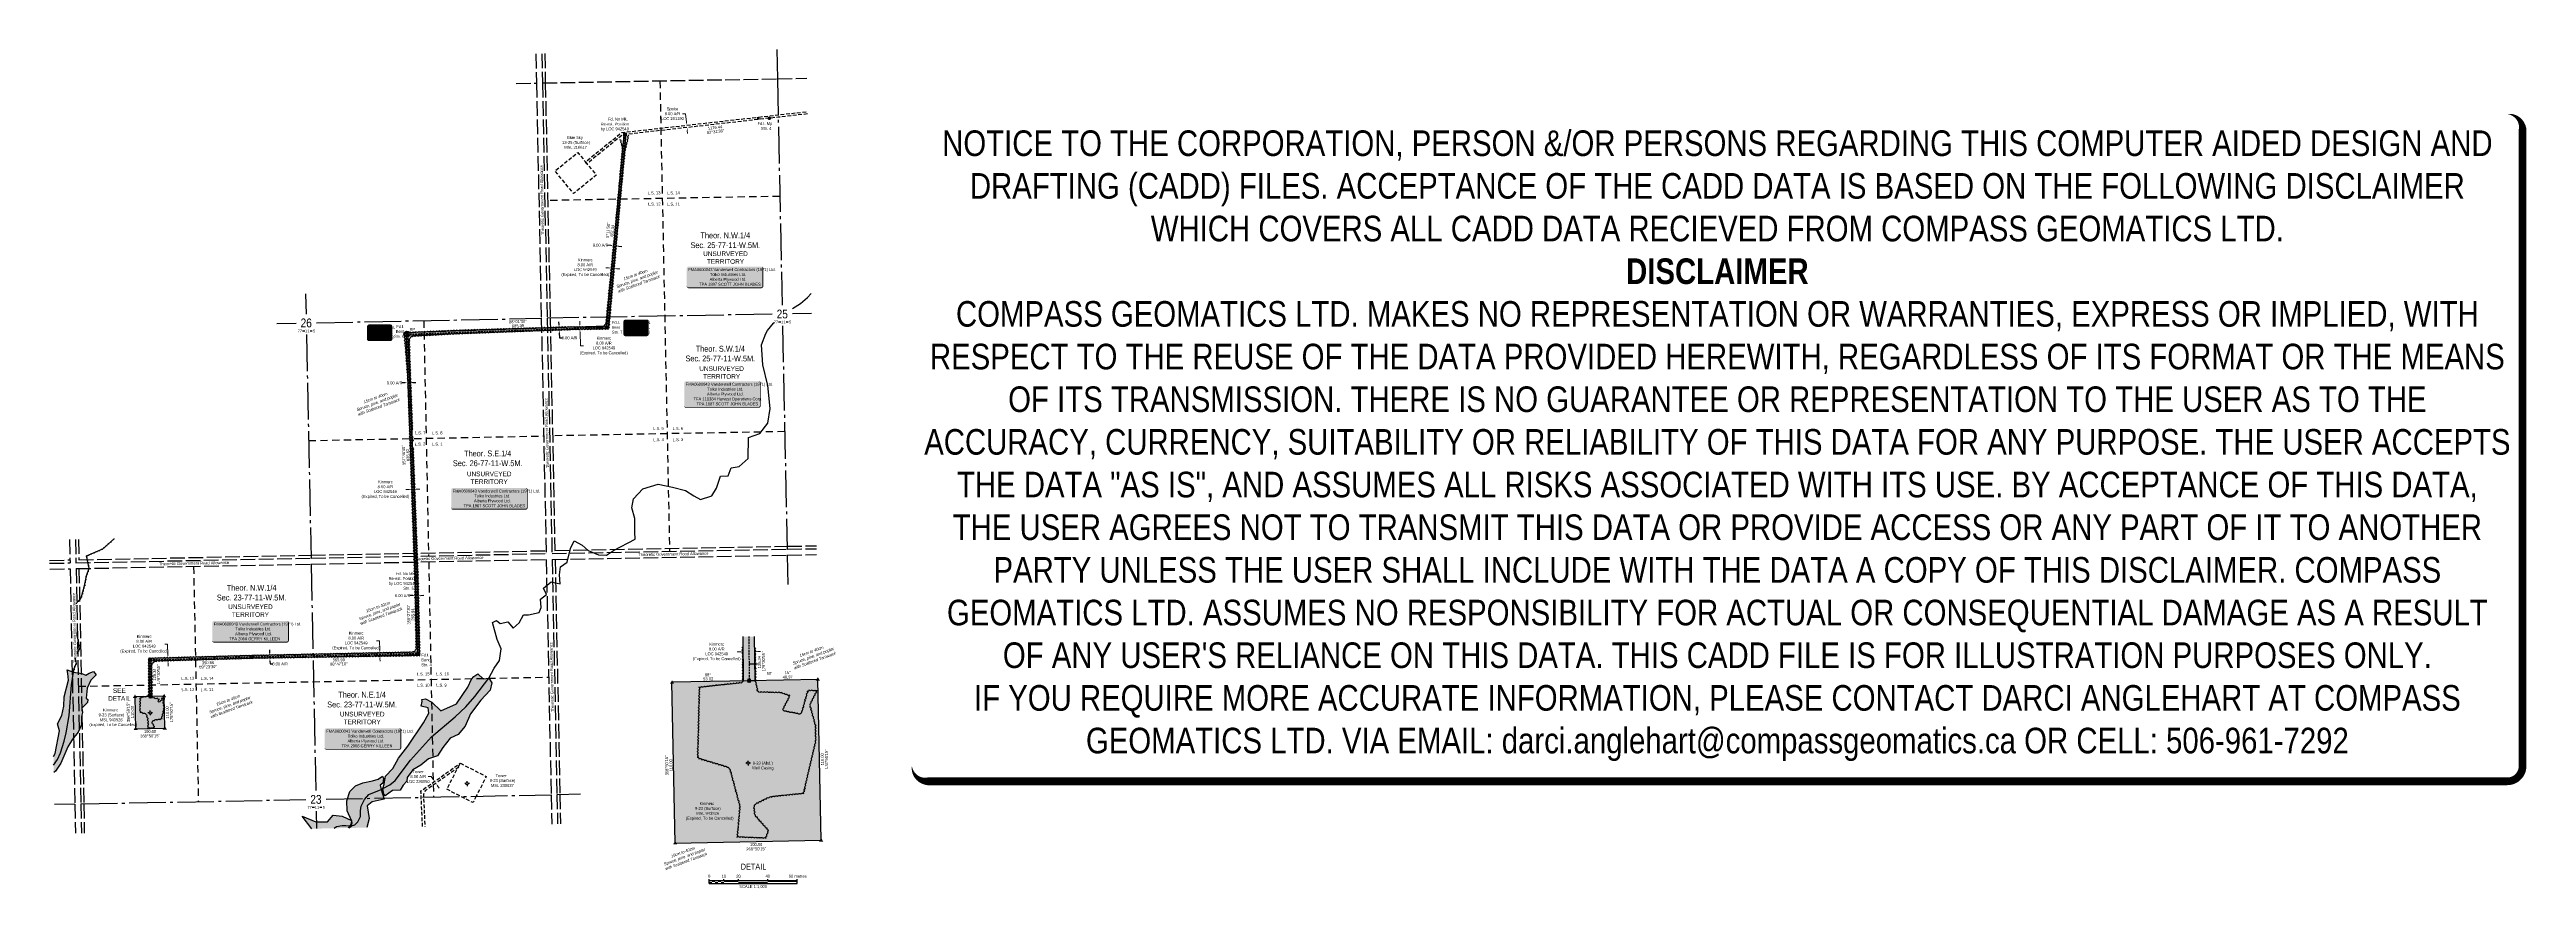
# Model space of a CAD drawing. Extents: x 587584 to 596044, y 6171808 to 6174677.
import ezdxf
from ezdxf.enums import TextEntityAlignment as Align

# ---------------------------------------------------------------- set-up
doc = ezdxf.new("R2010")
doc.units = 0
doc.header["$LTSCALE"] = 5
doc.header["$PDSIZE"] = 0.03
for name, pattern in [('0', [1, 1, 0]), ('foc-ACCESSROAD', [3.75, 2.5, -1.25]), ('foc-LSD', [8, 5, -3]), ('foc-QUARTERLINE', [33, 25, -3, 2, -3]), ('foc-TRAV', [1.875, 1.25, -0.625]), ('foc-UNSURVEYED', [12.5, 10, -2.5]), ('foc-WHEELTRACKS', [2, 0.4, -1.6])]:
    doc.linetypes.add(name, pattern=pattern)
doc.layers.get('Defpoints').update_dxf_attribs({"color": 9})
for name, color, linetype in [('10', 1, 'Continuous'), ('35', 37, 'Continuous'), ('9', 3, 'Continuous'), ('C-SYMBOL', 7, 'Continuous'), ('DETAIL-T', 7, 'Continuous'), ('F-AR', 190, 'foc-ACCESSROAD'), ('F-WS', 190, 'foc-ACCESSROAD'), ('F-WS-S', 190, 'Continuous'), ('L-BD1', 253, 'Continuous'), ('L-MON', 1, 'Continuous'), ('L-ROAD-T', 7, 'Continuous'), ('L-SECLBL', 7, 'Continuous'), ('L-SECQ', 8, 'foc-QUARTERLINE'), ('L-SECTION-LSD', 7, 'foc-LSD'), ('L-UNS-T', 3, 'Continuous'), ('L-USEC', 7, 'foc-UNSURVEYED'), ('P-PROPOSED', 10, 'Continuous'), ('P-PROPOSED-H', 21, 'Continuous'), ('P-TRAV', 4, 'foc-TRAV'), ('P-TXT', 4, 'Continuous'), ('T-BUSH', 110, '0'), ('T-BUSH-T', 110, 'Continuous'), ('T-WATER', 160, 'Continuous'), ('T-WATER-H', 133, 'Continuous'), ('T-WATER-P3', 160, 'foc-WHEELTRACKS')]:
    doc.layers.add(name, color=color, linetype=linetype)
for name, color, linetype, lineweight in [('C-AR-T', 13, 'Continuous', 9), ('C-WS-T', 13, 'Continuous', 9), ('F-AR-T', 190, 'Continuous', 9), ('F-WS-T', 190, 'Continuous', 9)]:
    doc.layers.add(name, color=color, linetype=linetype, lineweight=lineweight)
doc.layers.add('DISCLAIMER', color=7, linetype='Continuous', plot=False)
doc.styles.add('100L', font='ARIALN.TTF', dxfattribs={"height": 11})
doc.styles.add('175L', font='ARIALN.TTF', dxfattribs={"height": 20})
doc.styles.add('80', font='ARIALN.TTF', dxfattribs={"height": 10})
doc.styles.add('80CG', font='ARIALN.TTF', dxfattribs={"height": 10})
doc.styles.add('80L', font='ARIALN.TTF', dxfattribs={"height": 10})
doc.styles.add('80LS', font='ARIALNI.TTF', dxfattribs={"height": 10})
doc.styles.add('foc-LtypeFont', font='ARIALN.TTF', dxfattribs={"height": 7.35})
doc.styles.add('SIMPLEX', font='ARIALN.TTF')
doc.linetypes.add('foc-TOPO-flowdirection-NOLINE', pattern='A,0,[">",foc-LtypeFont,S=0.3,R=0,X=0,Y=-0.945],-20,[">",foc-LtypeFont,S=0.3,R=0,X=0,Y=-0.945],0', length=20)
doc.dimstyles.new('Compass 5 000', dxfattribs={"dimscale": 5, "dimtxt": 9, "dimasz": 2, "dimexe": 0.2, "dimexo": 0.0625, "dimgap": 0.5, "dimtad": 0, "dimtih": 1, "dimtoh": 1, "dimzin": 0, "dimdsep": 46, "dimtxsty": '80CG', "dimcen": 0.1, "dimse1": 1, "dimse2": 1, "dimclrd": 256, "dimclrt": 256, "dimaunit": 1, "dimadec": 4, "dimazin": 0, "dimtfac": 0.06, "dimtofl": 0, "dimtmove": 0, "dimatfit": 1, "dimfxl": 0.2, "dimtolj": 1, "dimtzin": 0, "dimlwd": -1, "dimarcsym": 0})

# ---------------------------------------------------------------- blocks, each defined once
blk = doc.blocks.new('L-SECLBL')
at = {"layer": '9', "color": 7}
for p, q in [((-5.1, -27.8), (-12.3, -27.8)), ((20.7, -27.8), (13.5, -27.8))]:
    blk.add_line(p, q, dxfattribs=at)
at = {"layer": '10', "color": 2, "style": 'SIMPLEX'}
blk.add_attdef('SEC', text='', height=30, dxfattribs=at).set_placement((0, 0), align=Align.MIDDLE)
at = {"layer": '10', "color": 5, "style": '80L'}
blk.add_attdef('TWP', text='', height=9.5, dxfattribs=at).set_placement((-14.4, -27.4), align=Align.MIDDLE_RIGHT)
blk.add_attdef('RGE', text='', height=9.5, dxfattribs=at).set_placement((3.6, -27.4), align=Align.MIDDLE_CENTER)
blk.add_attdef('MER', text='', height=9.5, dxfattribs=at).set_placement((23.2, -27.4), align=Align.MIDDLE_LEFT)
blk = doc.blocks.new('*U425')
h = blk.add_hatch(color=255)
edge = h.paths.add_edge_path()
edge.add_line((-124, -37), (124, -37))
edge.add_arc((124, -31), 6, 270, 360)
edge.add_line((130, -31), (130, 29.5))
edge.add_arc((124, 29.5), 6, 0, 90)
edge.add_line((124, 35.5), (-124, 35.5))
edge.add_arc((-124, 29.5), 6, 90, 180)
edge.add_line((-130, 29.5), (-130, -31))
edge.add_arc((-124, -31), 6, 180, 270)
at = {"color": 44, "flags": 128}
blk.add_lwpolyline([(-124, -37, 3, 3, 0), (124, -37, 3, 3, 0.414214), (130, -31, 3, 3, 0), (130, 29.5, 3, 0, 0.414214), (124, 35.5, 0, 0, 0), (-124, 35.5, 0, 0, 0.414214), (-130, 29.5, 0, 0, 0), (-130, -31, 0, 3, 0.414214)], format="xyseb", close=True, dxfattribs=at)
at = {"color": 44, "style": '80'}
blk.add_attdef('ENTER_TEXT_001', (-36, -5), '', height=10, dxfattribs=at)
blk = doc.blocks.new('*U424')
h = blk.add_hatch(color=255)
edge = h.paths.add_edge_path()
edge.add_line((-124, -37), (124, -37))
edge.add_arc((124, -31), 6, 270, 360)
edge.add_line((130, -31), (130, 29.5))
edge.add_arc((124, 29.5), 6, 0, 90)
edge.add_line((124, 35.5), (-124, 35.5))
edge.add_arc((-124, 29.5), 6, 90, 180)
edge.add_line((-130, 29.5), (-130, -31))
edge.add_arc((-124, -31), 6, 180, 270)
at = {"color": 44, "flags": 128}
blk.add_lwpolyline([(-124, -37, 3, 3, 0), (124, -37, 3, 3, 0.414214), (130, -31, 3, 3, 0), (130, 29.5, 3, 0, 0.414214), (124, 35.5, 0, 0, 0), (-124, 35.5, 0, 0, 0.414214), (-130, 29.5, 0, 0, 0), (-130, -31, 0, 3, 0.414214)], format="xyseb", close=True, dxfattribs=at)
at = {"color": 44, "style": '80'}
blk.add_attdef('ENTER_TEXT_001', (-36, -5), '', height=10, dxfattribs=at)
blk = doc.blocks.new('*U432')
h = blk.add_hatch(color=255)
edge = h.paths.add_edge_path()
edge.add_line((-124, -45.5), (124, -45.5))
edge.add_arc((124, -39.5), 6, 270, 360)
edge.add_line((130, -39.5), (130, 38))
edge.add_arc((124, 38), 6, 0, 90)
edge.add_line((124, 44), (-124, 44))
edge.add_arc((-124, 38), 6, 90, 180)
edge.add_line((-130, 38), (-130, -39.5))
edge.add_arc((-124, -39.5), 6, 180, 270)
at = {"color": 44, "flags": 128}
blk.add_lwpolyline([(-124, -45.5, 3, 3, 0), (124, -45.5, 3, 3, 0.414214), (130, -39.5, 3, 3, 0), (130, 38, 3, 0, 0.414214), (124, 44, 0, 0, 0), (-124, 44, 0, 0, 0.414214), (-130, 38, 0, 0, 0), (-130, -39.5, 0, 3, 0.414214)], format="xyseb", close=True, dxfattribs=at)
at = {"color": 44, "style": '80'}
blk.add_attdef('ENTER_TEXT_001', (-36, -5), '', height=10, dxfattribs=at)
blk = doc.blocks.new('*D426')
at = {"layer": 'Defpoints', "color": 0, "transparency": 16777216}
for p in [(588883.3, 6172163.2), (588887.9, 6172156.7), (588899.4, 6172174.6)]:
    blk.add_point(p, dxfattribs=at)
at = {"layer": 'F-AR-T', "transparency": 16777216}
for p, q in [((588887.9, 6172191), (588877.9, 6172191)), ((588893.7, 6172182.8), (588887.9, 6172191)), ((588909.8, 6172159.9), (588915.6, 6172151.8))]:
    blk.add_line(p, q, dxfattribs=at)
for points in [[(588895, 6172183.8), (588892.3, 6172181.8), (588899.4, 6172174.6)], [(588911.2, 6172160.9), (588908.5, 6172159), (588904.1, 6172168.1)]]:
    blk.add_solid(points, dxfattribs=at)
at = {"layer": 'F-AR-T', "transparency": 16777216, "insert": (588843.6, 6172191), "char_height": 10, "attachment_point": 5, "style": '80CG'}
blk.add_mtext('\\A1;Tower\\P8.00 A/R\\PLOC 230050', dxfattribs=at)
blk = doc.blocks.new('*D427')
at = {"layer": 'C-AR-T', "transparency": 16777216}
for p, q in [((588711.7, 6172654.8), (588701.7, 6172654.8)), ((588712.4, 6172623.3), (588711.7, 6172654.8)), ((588713, 6172595.2), (588713.2, 6172585.2))]:
    blk.add_line(p, q, dxfattribs=at)
for points in [[(588714, 6172623.3), (588710.7, 6172623.2), (588712.6, 6172613.3)], [(588714.7, 6172595.2), (588711.3, 6172595.1), (588712.8, 6172605.2)]]:
    blk.add_solid(points, dxfattribs=at)
at = {"layer": 'Defpoints', "color": 0, "transparency": 16777216}
for p in [(588669.1, 6172612.3), (588669.2, 6172604.2), (588712.6, 6172613.3)]:
    blk.add_point(p, dxfattribs=at)
at = {"layer": 'C-AR-T', "transparency": 16777216, "insert": (588631.7, 6172654.8), "char_height": 10, "attachment_point": 5, "style": '80CG'}
blk.add_mtext('\\A1;Kinmerc\\P8.00 A/R\\PLOC 942549\\P(Expired, To be Cancelled)', dxfattribs=at)
blk = doc.blocks.new('*D428')
at = {"layer": 'C-AR-T', "transparency": 16777216}
for p, q in [((587987.7, 6172643.6), (587977.7, 6172643.6)), ((587988.5, 6172607.1), (587987.7, 6172643.6)), ((587989.1, 6172579), (587989.3, 6172569))]:
    blk.add_line(p, q, dxfattribs=at)
for points in [[(587990.1, 6172607.2), (587986.8, 6172607.1), (587988.7, 6172597.1)], [(587990.7, 6172579.1), (587987.4, 6172579), (587988.8, 6172589)]]:
    blk.add_solid(points, dxfattribs=at)
at = {"layer": 'Defpoints', "color": 0, "transparency": 16777216}
for p in [(587967.7, 6172596.7), (587967.9, 6172588.6), (587988.7, 6172597.1)]:
    blk.add_point(p, dxfattribs=at)
at = {"layer": 'C-AR-T', "transparency": 16777216, "insert": (587907.7, 6172643.6), "char_height": 10, "attachment_point": 5, "style": '80CG'}
blk.add_mtext('\\A1;Kinmerc\\P8.00 A/R\\PLOC 942549\\P(Expired, To be Cancelled)', dxfattribs=at)
blk = doc.blocks.new('*D430')
at = {"layer": 'Defpoints', "color": 0, "transparency": 16777216}
for p in [(589736.6, 6174415.1), (589737.5, 6174407.2), (589761.7, 6174409.9)]:
    blk.add_point(p, dxfattribs=at)
at = {"layer": 'F-AR-T', "transparency": 16777216}
for p, q in [((589756.4, 6174457.1), (589746.4, 6174457.1)), ((589759.7, 6174427.8), (589756.4, 6174457.1)), ((589762.8, 6174400), (589763.9, 6174390))]:
    blk.add_line(p, q, dxfattribs=at)
for points in [[(589761.3, 6174428), (589758, 6174427.6), (589760.8, 6174417.9)], [(589764.5, 6174400.2), (589761.2, 6174399.8), (589761.7, 6174409.9)]]:
    blk.add_solid(points, dxfattribs=at)
at = {"layer": 'F-AR-T', "transparency": 16777216, "insert": (589712.1, 6174457.1), "char_height": 10, "attachment_point": 5, "style": '80CG'}
blk.add_mtext('\\A1;Spoke\\P8.00 A/R\\PLOC 201190', dxfattribs=at)
blk = doc.blocks.new('*D431')
at = {"layer": 'C-AR-T', "transparency": 16777216}
for p, q in [((589395.5, 6173738.1), (589395.2, 6173748.1)), ((589396.4, 6173710.1), (589397.8, 6173663.2)), ((589397.8, 6173663.2), (589407.8, 6173663.2))]:
    blk.add_line(p, q, dxfattribs=at)
for points in [[(589397.2, 6173738.2), (589393.9, 6173738.1), (589395.8, 6173728.2)], [(589398.1, 6173710.1), (589394.7, 6173710), (589396.1, 6173720.1)]]:
    blk.add_solid(points, dxfattribs=at)
at = {"layer": 'Defpoints', "color": 0, "transparency": 16777216}
for p in [(589396.1, 6173720.1), (589399.1, 6173728.3), (589399.3, 6173720.2)]:
    blk.add_point(p, dxfattribs=at)
at = {"layer": 'C-AR-T', "transparency": 16777216, "insert": (589477.8, 6173663.2), "char_height": 10, "attachment_point": 5, "style": '80CG'}
blk.add_mtext('\\A1;Kinmerc\\P8.00 A/R\\PLOC 942549\\P(Expired, To be Cancelled)', dxfattribs=at)
blk = doc.blocks.new('*D433')
at = {"layer": 'C-AR-T', "transparency": 16777216}
for p, q in [((588811.6, 6173172.6), (588801.6, 6173172.2)), ((588839.6, 6173173.7), (588849.6, 6173174.1))]:
    blk.add_line(p, q, dxfattribs=at)
for points in [[(588811.5, 6173174.3), (588811.6, 6173170.9), (588821.5, 6173173)], [(588839.5, 6173175.4), (588839.6, 6173172), (588829.6, 6173173.3)]]:
    blk.add_solid(points, dxfattribs=at)
at = {"layer": 'Defpoints', "color": 0, "transparency": 16777216}
for p in [(588820.7, 6173193.7), (588821.5, 6173173), (588828.8, 6173194)]:
    blk.add_point(p, dxfattribs=at)
at = {"layer": 'C-AR-T', "transparency": 16777216, "insert": (588731.6, 6173172.2), "char_height": 10, "attachment_point": 5, "style": '80CG'}
blk.add_mtext('\\A1;Kinmerc\\P8.00 A/R\\PLOC 942549\\P(Expired, To be Cancelled)', dxfattribs=at)
blk = doc.blocks.new('GABD')
for p, q in [((-0.8, 0), (-1.6, 0)), ((0, 0.8), (0, 1.6)), ((1.6, 0), (0.8, 0)), ((0, -0.8), (0, -1.6))]:
    blk.add_line(p, q)
blk.add_circle((0, 0), 0.8)
blk = doc.blocks.new('fdia')
at = {"color": 255, "const_width": 1}
blk.add_lwpolyline([(-0.5, 0, 1), (0.5, 0, 1)], format="xyb", close=True, dxfattribs=at)
blk = doc.blocks.new('Fdiaa')
blk.add_blockref('fdia', (0, 0))
blk = doc.blocks.new('fdib')
at = {"color": 1, "const_width": 1.6}
blk.add_lwpolyline([(-0.4, 0, 1), (0.4, 0, 1)], format="xyb", close=True, dxfattribs=at)
at = {"color": 1}
blk.add_circle((0, 0), 0.8, dxfattribs=at)
blk = doc.blocks.new('Fdibb')
blk.add_blockref('fdib', (0, 0))
blk = doc.blocks.new('fdicc')
for name in ['Fdibb', 'Fdiaa']:
    blk.add_blockref(name, (0, 0))
blk = doc.blocks.new('FDI')
blk.add_blockref('fdicc', (0, 0))
blk = doc.blocks.new('STRIA')
blk.add_hatch(color=255).paths.add_polyline_path([(0, 1.5), (-1.5, -0.9), (1.4, -0.9)])
blk = doc.blocks.new('STRIAA')
blk.add_blockref('STRIA', (0, 0))
blk = doc.blocks.new('STRIB')
at = {"color": 1}
blk.add_solid([(-1.1, -0.7), (0, 1.1), (1, -0.7)], dxfattribs=at)
blk = doc.blocks.new('STRIBB')
blk.add_blockref('STRIB', (0, 0))
blk = doc.blocks.new('STRICC')
for name in ['STRIAA', 'STRIBB']:
    blk.add_blockref(name, (0, 0))
blk = doc.blocks.new('fdspike')
blk.add_blockref('STRICC', (0, 0))
blk = doc.blocks.new('TEMP')
h = blk.add_hatch(color=255)
h.dxf.hatch_style = 1
h.paths.add_polyline_path([(0, 0.3), (-0.7, 1.2), (-0.7, 0.7), (-1.2, 0.7), (-0.3, 0), (-1.2, -0.7), (-0.7, -0.7), (-0.7, -1.2), (0, -0.3), (0.7, -1.2), (0.7, -0.7), (1.2, -0.7), (0.3, 0), (1.2, 0.7), (0.7, 0.7), (0.7, 1.2)])
h.paths.add_polyline_path([(0.6, 0.8), (0.6, 0.6), (0.8, 0.6), (0.1, 0), (0.8, -0.6), (0.6, -0.6), (0.6, -0.8), (0, -0.1), (-0.6, -0.8), (-0.6, -0.6), (-0.8, -0.6), (-0.1, 0), (-0.8, 0.6), (-0.6, 0.6), (-0.6, 0.8), (0, 0.1)], flags=16)
h = blk.add_hatch(color=1)
h.dxf.hatch_style = 1
h.paths.add_polyline_path([(0, 0.1), (-0.6, 0.8), (-0.6, 0.6), (-0.8, 0.6), (-0.1, 0), (-0.8, -0.6), (-0.6, -0.6), (-0.6, -0.8), (0, -0.1), (0.6, -0.8), (0.6, -0.6), (0.8, -0.6), (0.1, 0), (0.8, 0.6), (0.6, 0.6), (0.6, 0.8)])
at = {"color": 1}
for p, q in [((-0.1, 0), (0.1, 0)), ((0, 0.1), (0, -0.1))]:
    blk.add_line(p, q, dxfattribs=at)
at = {"color": 255, "flags": 128}
blk.add_lwpolyline([(-0.3, 0), (-1.2, 0.7), (-0.7, 0.7), (-0.7, 1.2), (0, 0.3), (0.7, 1.2), (0.7, 0.7), (1.2, 0.7), (0.3, 0), (1.2, -0.7), (0.7, -0.7), (0.7, -1.2), (0, -0.3), (-0.7, -1.2), (-0.7, -0.7), (-1.2, -0.7)], close=True, dxfattribs=at)
at = {"color": 1, "flags": 128}
blk.add_lwpolyline([(-0.1, 0), (-0.8, 0.6), (-0.6, 0.6), (-0.6, 0.8), (0, 0.1), (0.6, 0.8), (0.6, 0.6), (0.8, 0.6), (0.1, 0), (0.8, -0.6), (0.6, -0.6), (0.6, -0.8), (0, -0.1), (-0.6, -0.8), (-0.6, -0.6), (-0.8, -0.6)], close=True, dxfattribs=at)
blk = doc.blocks.new('*D444')
at = {"layer": 'C-AR-T', "transparency": 16777216}
for p, q in [((589494.1, 6173929.9), (589484.1, 6173930.8)), ((589521.9, 6173927.3), (589531.9, 6173926.4))]:
    blk.add_line(p, q, dxfattribs=at)
for points in [[(589494.2, 6173931.5), (589493.9, 6173928.2), (589504, 6173929)], [(589522.1, 6173929), (589521.8, 6173925.7), (589512, 6173928.2)]]:
    blk.add_solid(points, dxfattribs=at)
at = {"layer": 'Defpoints', "color": 0, "transparency": 16777216}
for p in [(589504, 6173929), (589504.5, 6173934.3), (589512.5, 6173933.5)]:
    blk.add_point(p, dxfattribs=at)
at = {"layer": 'C-AR-T', "transparency": 16777216, "insert": (589414.2, 6173930.8), "char_height": 10, "attachment_point": 5, "style": '80CG'}
blk.add_mtext('\\A1;Kinmerc\\P8.00 A/R\\PLOC 942549\\P(Expired, To be Cancelled)', dxfattribs=at)
blk = doc.blocks.new('*U319')
at = {"color": 0}
for p, q in [((-150, 0), (-150, 15)), ((-150, 10), (150.2, 10)), ((-150, 0), (150.2, 0)), ((-100, 10), (-100, 15)), ((-50, 10), (-50, 15)), ((50, 10), (50, 15)), ((150.2, 0), (150.2, 15))]:
    blk.add_line(p, q, dxfattribs=at)
for points in [[(-150, 5), (-140, 5), (-150, 0), (-140, 0)], [(-140, 10), (-130, 10), (-140, 5), (-130, 5)], [(-130, 5), (-120, 5), (-130, 0), (-120, 0)], [(-120, 10), (-110, 10), (-120, 5), (-110, 5)], [(-110, 5), (-100, 5), (-110, 0), (-100, 0)], [(-100, 10), (-50, 10), (-100, 5), (-50, 5)], [(-50, 5), (50, 5), (-50, 0), (50, 0)], [(50, 10), (150.2, 10), (50, 5), (150.2, 5)]]:
    blk.add_solid(points, dxfattribs=at)
at = {"color": 0, "style": '80'}
blk.add_text('metres', height=10, dxfattribs=at).set_placement((162.2, 20), align=Align.CENTER)
at = {"color": 0, "char_height": 10, "style": '80'}
for s, insert, attachment_point in [('0', (-150, 30.2), 2), ('10', (-100, 30.2), 2), ('20', (-50, 30.2), 2), ('40', (50, 30.2), 2), ('60', (136.7, 30.2), 3), ('SCALE 1:1,000', (0.1, -5), 2)]:
    blk.add_mtext(s, dxfattribs=dict(at, insert=insert, attachment_point=attachment_point))
blk = doc.blocks.new('*U447')
h = blk.add_hatch(color=254)
edge = h.paths.add_edge_path()
edge.add_line((-36.5, -28.5), (36.5, -28.5))
edge.add_arc((36.5, -22.5), 6, 270, 360)
edge.add_line((42.5, -22.5), (42.5, 21))
edge.add_arc((36.5, 21), 6, 0, 90)
edge.add_line((36.5, 27), (-36.5, 27))
edge.add_arc((-36.5, 21), 6, 90, 180)
edge.add_line((-42.5, 21), (-42.5, -22.5))
edge.add_arc((-36.5, -22.5), 6, 180, 270)
at = {"color": 1, "flags": 128}
blk.add_lwpolyline([(-36.5, -28.5, 3, 3, 0), (36.5, -28.5, 3, 3, 0.414214), (42.5, -22.5, 3, 3, 0), (42.5, 21, 3, 0, 0.414214), (36.5, 27, 0, 0, 0), (-36.5, 27, 0, 0, 0.414214), (-42.5, 21, 0, 0, 0), (-42.5, -22.5, 0, 3, 0.414214)], format="xyseb", close=True, dxfattribs=at)
blk.add_lwpolyline([(29.2, -19.7, 0, 10, 0), (0, 0, 5, 5, 0)], format="xyseb", dxfattribs=at)
at = {"color": 1, "style": '80'}
blk.add_attdef('ENTER_TEXT_001', (-36, -5), '', height=10, dxfattribs=at)
blk = doc.blocks.new('*U448')
at = {"layer": '35', "color": 3}
blk.add_circle((0, 0), 10, dxfattribs=at)
at = {"layer": '35', "color": 3, "style": '80'}
blk.add_attdef('RP_001', (9, 11.1), '', height=10, dxfattribs=at)
blk = doc.blocks.new('*D449')
at = {"layer": 'Defpoints', "color": 0, "transparency": 16777216}
for p in [(588337, 6172604.1), (588337, 6172596.1), (588337.1, 6172596.1)]:
    blk.add_point(p, dxfattribs=at)
at = {"layer": 'P-TXT', "transparency": 16777216}
for p, q in [((588336.5, 6172614.1), (588336.3, 6172624.1)), ((588337.2, 6172586.1), (588337.4, 6172576.1)), ((588337.4, 6172576.1), (588347.4, 6172576.1))]:
    blk.add_line(p, q, dxfattribs=at)
for points in [[(588338.2, 6172614.1), (588334.9, 6172614), (588336.8, 6172604.1)], [(588338.9, 6172586.1), (588335.5, 6172586), (588337, 6172596.1)]]:
    blk.add_solid(points, dxfattribs=at)
at = {"layer": 'P-TXT', "transparency": 16777216, "insert": (588371.9, 6172576.1), "char_height": 10, "attachment_point": 5, "style": '80CG'}
blk.add_mtext('\\A1;8.00 A/R', dxfattribs=at)
blk = doc.blocks.new('*D450')
at = {"layer": 'Defpoints', "color": 0, "linetype": 'Continuous', "transparency": 16777216}
for p in [(588834.3, 6172831), (588834.9, 6172810.1), (588842.3, 6172831.2)]:
    blk.add_point(p, dxfattribs=at)
at = {"layer": 'P-TXT', "transparency": 16777216}
for p, q in [((588824.9, 6172809.8), (588814.9, 6172809.5)), ((588852.9, 6172810.6), (588862.9, 6172810.8))]:
    blk.add_line(p, q, dxfattribs=at)
at = {"layer": 'P-TXT', "linetype": 'Continuous', "transparency": 16777216}
for points in [[(588824.8, 6172811.5), (588824.9, 6172808.2), (588834.9, 6172810.1)], [(588852.8, 6172812.2), (588852.9, 6172808.9), (588842.9, 6172810.3)]]:
    blk.add_solid(points, dxfattribs=at)
at = {"layer": 'P-TXT', "linetype": 'Continuous', "transparency": 16777216, "insert": (588790.4, 6172809.5), "char_height": 10, "attachment_point": 5, "style": '80CG'}
blk.add_mtext('\\A1;8.00 A/R', dxfattribs=at)
blk = doc.blocks.new('*D451')
at = {"layer": 'Defpoints', "color": 0, "linetype": 'Continuous', "transparency": 16777216}
for p in [(588807.4, 6173538.4), (588807.4, 6173537.6), (588815.4, 6173538.7)]:
    blk.add_point(p, dxfattribs=at)
at = {"layer": 'P-TXT', "transparency": 16777216}
for p, q in [((588797.4, 6173537.2), (588787.5, 6173536.8)), ((588825.4, 6173538.3), (588835.4, 6173538.7))]:
    blk.add_line(p, q, dxfattribs=at)
at = {"layer": 'P-TXT', "linetype": 'Continuous', "transparency": 16777216}
for points in [[(588797.4, 6173538.9), (588797.5, 6173535.6), (588807.4, 6173537.6)], [(588825.4, 6173540), (588825.5, 6173536.6), (588815.4, 6173537.9)]]:
    blk.add_solid(points, dxfattribs=at)
at = {"layer": 'P-TXT', "linetype": 'Continuous', "transparency": 16777216, "insert": (588763, 6173536.8), "char_height": 10, "attachment_point": 5, "style": '80CG'}
blk.add_mtext('\\A1;8.00 A/R', dxfattribs=at)
blk = doc.blocks.new('*D452')
at = {"layer": 'Defpoints', "color": 0, "linetype": 'Continuous', "transparency": 16777216}
for p in [(589325.2, 6173717.7), (589355, 6173726.8), (589355.3, 6173718.8)]:
    blk.add_point(p, dxfattribs=at)
at = {"layer": 'P-TXT', "transparency": 16777216}
for p, q in [((589324.6, 6173735.7), (589324.3, 6173745.7)), ((589325.6, 6173707.7), (589326.1, 6173690.9)), ((589326.1, 6173690.9), (589336.1, 6173690.9))]:
    blk.add_line(p, q, dxfattribs=at)
at = {"layer": 'P-TXT', "linetype": 'Continuous', "transparency": 16777216}
for points in [[(589326.3, 6173735.8), (589322.9, 6173735.7), (589324.9, 6173725.7)], [(589327.2, 6173707.8), (589323.9, 6173707.7), (589325.2, 6173717.7)]]:
    blk.add_solid(points, dxfattribs=at)
at = {"layer": 'P-TXT', "linetype": 'Continuous', "transparency": 16777216, "insert": (589360.6, 6173690.9), "char_height": 10, "attachment_point": 5, "style": '80CG'}
blk.add_mtext('\\A1;8.00 A/R', dxfattribs=at)
blk = doc.blocks.new('*D453')
at = {"layer": 'Defpoints', "color": 0, "linetype": 'Continuous', "transparency": 16777216}
for p in [(589511, 6174006.3), (589511, 6174005.9), (589519, 6174005.5)]:
    blk.add_point(p, dxfattribs=at)
at = {"layer": 'P-TXT', "transparency": 16777216}
for p, q in [((589501.1, 6174006.8), (589491.1, 6174007.7)), ((589528.9, 6174004.2), (589538.9, 6174003.3))]:
    blk.add_line(p, q, dxfattribs=at)
at = {"layer": 'P-TXT', "linetype": 'Continuous', "transparency": 16777216}
for points in [[(589501.2, 6174008.4), (589500.9, 6174005.1), (589511, 6174005.9)], [(589529.1, 6174005.9), (589528.8, 6174002.6), (589519, 6174005.1)]]:
    blk.add_solid(points, dxfattribs=at)
at = {"layer": 'P-TXT', "linetype": 'Continuous', "transparency": 16777216, "insert": (589466.6, 6174007.7), "char_height": 10, "attachment_point": 5, "style": '80CG'}
blk.add_mtext('\\A1;8.00 A/R', dxfattribs=at)
blk = doc.blocks.new('*D455')
at = {"layer": 'C-AR-T', "transparency": 16777216}
for p, q in [((589943.2, 6172617.5), (589933.2, 6172617.5)), ((590003.2, 6172618.1), (590013.2, 6172618.1))]:
    blk.add_line(p, q, dxfattribs=at)
at = {"layer": 'C-AR-T', "linetype": 'Continuous', "transparency": 16777216}
for points in [[(589943.2, 6172619.2), (589943.2, 6172615.9), (589953.2, 6172617.6)], [(590003.2, 6172619.7), (590003.2, 6172616.4), (589993.2, 6172618)]]:
    blk.add_solid(points, dxfattribs=at)
at = {"layer": 'Defpoints', "color": 0, "linetype": 'Continuous', "transparency": 16777216}
for p in [(589952.9, 6172649.2), (589992.9, 6172649.5), (589953.2, 6172617.6)]:
    blk.add_point(p, dxfattribs=at)
at = {"layer": 'C-AR-T', "linetype": 'Continuous', "transparency": 16777216, "insert": (589863.2, 6172617.5), "char_height": 10, "attachment_point": 5, "style": '80CG'}
blk.add_mtext('\\A1;Kinmerc\\P8.00 A/R\\PLOC 942549\\P(Expired, To be Cancelled)', dxfattribs=at)
blk = doc.blocks.new('Disclaimer_Legal')
at = {"layer": 'DISCLAIMER', "color": 254, "flags": 128}
blk.add_lwpolyline([(-3613, -1105, 37.5, 37.5, 0), (4096, -1105, 37.5, 37.5, 0.414214), (4171, -1030, 37.5, 37.5, 0), (4171, 2079, 37.5, 0, 0.414214), (4096, 2154, 0, 0, 0), (-3613, 2154, 0, 0, 0.414214), (-3688, 2079, 0, 0, 0), (-3688, -1030, 0, 37.5, 0.414214)], format="xyseb", close=True, dxfattribs=at)
at = {"layer": 'DISCLAIMER', "color": 254, "insert": (242, 534), "char_height": 125, "width": 7717.57, "attachment_point": 5, "style": '80'}
blk.add_mtext('NOTICE TO THE CORPORATION, PERSON &/OR PERSONS REGARDING THIS COMPUTER AIDED DESIGN AND DRAFTING (CADD) FILES. ACCEPTANCE OF THE CADD DATA IS BASED ON THE FOLLOWING DISCLAIMER WHICH COVERS ALL CADD DATA RECIEVED FROM COMPASS GEOMATICS LTD.\\P{\\fArial Narrow|b1|i0|c0|p34;DISCLAIMER}\\PCOMPASS GEOMATICS LTD. MAKES NO REPRESENTATION OR WARRANTIES, EXPRESS OR IMPLIED, WITH RESPECT TO THE REUSE OF THE DATA PROVIDED HEREWITH, REGARDLESS OF ITS FORMAT OR THE MEANS OF ITS TRANSMISSION. THERE IS NO GUARANTEE OR REPRESENTATION TO THE USER AS TO THE ACCURACY, CURRENCY, SUITABILITY OR RELIABILITY OF THIS DATA FOR ANY PURPOSE. THE USER ACCEPTS THE DATA "AS IS", AND ASSUMES ALL RISKS ASSOCIATED WITH ITS USE. BY ACCEPTANCE OF THIS DATA, THE USER AGREES NOT TO TRANSMIT THIS DATA OR PROVIDE ACCESS OR ANY PART OF IT TO ANOTHER PARTY UNLESS THE USER SHALL INCLUDE WITH THE DATA A COPY OF THIS DISCLAIMER. COMPASS GEOMATICS LTD. ASSUMES NO RESPONSIBILITY FOR ACTUAL OR CONSEQUENTIAL DAMAGE AS A RESULT OF ANY USER\'S RELIANCE ON THIS DATA. THIS CADD FILE IS FOR ILLUSTRATION PURPOSES ONLY.\\PIF YOU REQUIRE MORE ACCURATE INFORMATION, PLEASE CONTACT DARCI ANGLEHART AT COMPASS GEOMATICS LTD. VIA EMAIL: darci.anglehart@compassgeomatics.ca OR CELL: 506-961-7292', dxfattribs=at)

msp = doc.modelspace()

# ---------------------------------------------------------------- hatches: boundary and pattern name
at = {"layer": 'P-PROPOSED-H'}
h = msp.add_hatch(color=256, dxfattribs=at)
h.dxf.hatch_style = 1
h.paths.add_polyline_path([(587933.003, 6172465.345), (587931.976, 6172586.658), (588278.714, 6172596.397), (588848.314, 6172608.498), (588841.055, 6172878.255), (588809.178, 6173699.939), (589493.375, 6173723.527), (589553.667, 6174386.421), (589545.554, 6174385.5), (589486.049, 6173731.277), (588800.876, 6173707.655), (588833.062, 6172877.993), (588840.106, 6172616.272), (588278.55, 6172604.392), (587923.913, 6172594.431), (587925.007, 6172465.182)])
h = msp.add_hatch(color=256, dxfattribs=at)
h.dxf.hatch_style = 1
h.paths.add_polyline_path([(589992.731, 6172669.879), (589952.745, 6172669.879), (589954.028, 6172518.301), (589994.007, 6172519.112)])
h = msp.add_hatch(color=256, dxfattribs=at)
h.dxf.hatch_style = 1
h.paths.add_polyline_path([(590219.862, 6171973.799), (590208.708, 6172523.469), (589974.017, 6172518.707), (589709.007, 6172513.329), (589720.162, 6171963.659)])
h = msp.add_hatch(color=256, dxfattribs=at)
h.dxf.hatch_style = 1
h.paths.add_polyline_path([(587978.174, 6172356.282), (587975.943, 6172466.216), (587929.005, 6172465.264), (587876.003, 6172464.188), (587878.234, 6172354.254)])
at = {"layer": 'T-WATER-H'}
h = msp.add_hatch(color=256, dxfattribs=at)
h.dxf.hatch_style = 1
h.paths.add_polyline_path([(587597.902, 6172259.365), (587599.007, 6172204.441), (587604.993, 6172209.263), (587623.028, 6172236.482), (587646.343, 6172293.118), (587662.289, 6172318.681), (587682.287, 6172342.609), (587693.581, 6172367.999), (587693.017, 6172396.345), (587697.159, 6172410.163), (587695.149, 6172425.299), (587714.122, 6172443.973), (587715.577, 6172454.331), (587708.96, 6172458.8), (587713.466, 6172493.763), (587725.207, 6172520.359), (587743.578, 6172539.032), (587734.834, 6172549.944), (587720.307, 6172545.085), (587708.037, 6172537.235), (587694.966, 6172543.934), (587666.749, 6172548.318), (587644.069, 6172556.475), (587647.274, 6172543.138), (587648.714, 6172521.098), (587633.951, 6172463.294), (587633.779, 6172432.25), (587626.56, 6172400.123), (587611.529, 6172371.269), (587618.077, 6172347.447), (587603.998, 6172269.401)])
h = msp.add_hatch(color=256, dxfattribs=at)
h.dxf.hatch_style = 1
h.paths.add_polyline_path([(588730.632, 6172125.654), (588726.261, 6172131.184), (588722.765, 6172149.876), (588727.17, 6172165.532), (588731.711, 6172191.948), (588757.102, 6172218.148), (588776.753, 6172254.073), (588807.932, 6172294.844), (588862.052, 6172374.401), (588879.611, 6172407.77), (588878.04, 6172425.763), (588854.016, 6172432.262), (588857.1, 6172448.173), (588855.724, 6172454.017), (588869.06, 6172456.919), (588890.107, 6172444.858), (588920.374, 6172415.583), (588974.417, 6172440.101), (589013.182, 6172496.65), (589025.821, 6172523.698), (589033.428, 6172533.479), (589047.042, 6172541.784), (589065.41, 6172524.909), (589084.295, 6172527.536), (589095.013, 6172511.083), (589088.814, 6172486.159), (589057.159, 6172451.837), (589022.699, 6172405.951), (589003.527, 6172362.977), (588980.094, 6172335.438), (588952.4, 6172322.579), (588927.334, 6172290.378), (588910.053, 6172261.515), (588879.195, 6172252.24), (588853.04, 6172230.387), (588825.655, 6172214.377), (588805.966, 6172188.349), (588804.672, 6172174.998), (588791.678, 6172161.745), (588781.998, 6172144.91), (588755.607, 6172143.149)])
h = msp.add_hatch(color=256, dxfattribs=at)
h.dxf.hatch_style = 1
h.paths.add_polyline_path([(588608.205, 6172015.339), (588668.138, 6172016.503), (588676.212, 6172047.142), (588669.133, 6172090.607), (588686.321, 6172105.075), (588726.93, 6172113.939), (588716.616, 6172147.269), (588714.139, 6172161.73), (588722.508, 6172168.811), (588725.444, 6172184.422), (588721.662, 6172192.359), (588707.154, 6172182.55), (588687.832, 6172176.47), (588654.413, 6172170.036), (588629.411, 6172159.137), (588610.589, 6172140.463), (588600.075, 6172107.572), (588600.662, 6172073.832), (588615.4, 6172041.053), (588616.693, 6172037.191), (588618.088, 6172033.024), (588617.323, 6172029.081), (588616.148, 6172023.025)])
h = msp.add_hatch(color=256, dxfattribs=at)
h.dxf.hatch_style = 1
h.paths.add_polyline_path([(588480.081, 6172012.849), (588604.509, 6172015.267), (588610.666, 6172022.339), (588614.461, 6172031.053), (588615.4, 6172041.053), (588583.938, 6172055.615), (588553.48, 6172058.792), (588534.226, 6172036.066), (588493.881, 6172035.751), (588447.759, 6172055.215)])

# ---------------------------------------------------------------- linework, layer by layer
at = {"linetype": 'Continuous', "flags": 128}
for points in [[(590003.521, 6174437.209, 0.09819619), (590004.084, 6174438.64, 0.11502491), (590004.018, 6174439.956, 0.18910183), (590003.071, 6174441.195, -0.18910183), (590002.124, 6174442.433, -0.11502491), (590002.058, 6174443.749, -0.09819619), (590002.621, 6174445.18)], [(590007.818, 6174437.694, 0.09819619), (590008.381, 6174439.125, 0.11502491), (590008.316, 6174440.441, 0.18910183), (590007.369, 6174441.68, -0.18910183), (590006.422, 6174442.918, -0.11502491), (590006.356, 6174444.234, -0.09819619), (590006.919, 6174445.665)]]:
    msp.add_lwpolyline(points, format="xyb", dxfattribs=at)
at = {"layer": 'F-AR', "flags": 128}
for points in [[(590003.521, 6174437.209), (589554.952, 6174386.564), (589546.705, 6174385.632), (589541.741, 6174385.108), (589419.931, 6174286.311), (589417.71, 6174289.033), (589414.878, 6174292.506), (589538.519, 6174392.795), (590002.621, 6174445.18)], [(590006.919, 6174445.665), (590072.645, 6174453.084), (590172.754, 6174464.384)], [(590172.92, 6174456.335), (590072.811, 6174445.032), (590007.818, 6174437.694)], [(588858.241, 6172020.198), (588853.972, 6172120.115), (588853.044, 6172141.81), (588987.071, 6172236.67), (588979.254, 6172221.333), (588867.916, 6172142.531), (588861.578, 6172129.611), (588861.977, 6172120.27), (588866.246, 6172020.354)]]:
    msp.add_lwpolyline(points, dxfattribs=at)
at = {"layer": 'F-WS', "flags": 128}
for points in [[(589414.878, 6174292.506), (589417.71, 6174289.033), (589419.931, 6174286.311), (589422.77, 6174282.831), (589451.862, 6174247.169), (589374.338, 6174183.927), (589311.095, 6174261.452), (589388.618, 6174324.695), (589414.878, 6174292.506)], [(589041.826, 6172123.768), (589030.78, 6172102.102), (588990.225, 6172122.764), (588941.641, 6172147.533), (588979.254, 6172221.333), (588987.071, 6172236.67), (589076.21, 6172191.24), (589041.826, 6172123.768)]]:
    msp.add_lwpolyline(points, close=True, dxfattribs=at)
at = {"layer": 'L-SECQ', "flags": 128}
for points in [[(590068.343, 6174676.681), (590070.41, 6174576.701)], [(590070.41, 6174576.701), (590086.418, 6173802.45)], [(588459.165, 6173841.894), (588460.586, 6173771.907)], [(588361.214, 6173739.956), (588426.463, 6173741.233)], [(588495.732, 6173742.587), (589264.046, 6173757.615)], [(590052.313, 6173771.833), (589284.158, 6173758.053)], [(590187.022, 6173774.249), (590121.585, 6173773.075)], [(588462.007, 6173701.921), (588477.528, 6172937.589)], [(590087.865, 6173732.466), (590103.668, 6172968.144)], [(588477.936, 6172917.476), (588493.655, 6172143.148)], [(590104.084, 6172948.031), (590106.15, 6172848.053)], [(589397.402, 6172130.573), (589317.532, 6172129.118)], [(587671.016, 6172097.143), (587601.193, 6172095.786)], [(587691.129, 6172097.555), (588459.532, 6172112.479)], [(588495.076, 6172073.163), (588496.294, 6172013.164)], [(588528.802, 6172113.824), (589297.418, 6172128.752)]]:
    msp.add_lwpolyline(points, dxfattribs=at)
at = {"layer": 'L-SECTION-LSD', "flags": 128}
for points in [[(589669.033, 6174569.528), (589702.145, 6172960.876)], [(590078.725, 6174174.559), (589275.917, 6174160.165)], [(588862.62, 6173749.763), (588879.028, 6172945.417)], [(588469.362, 6173339.742), (589272.289, 6173355.421)], [(590095.354, 6173370.272), (589292.401, 6173355.784)], [(588076.433, 6172909.648), (588092.686, 6172105.354)], [(588879.439, 6172925.305), (588895.841, 6172120.952)], [(587683.04, 6172499.679), (589289.179, 6172530.942)]]:
    msp.add_lwpolyline(points, dxfattribs=at)
at = {"layer": 'L-USEC'}
for p, q in [((589177.737, 6174560.624), (589247.561, 6174561.994)), ((589267.675, 6174562.354), (590070.41, 6174576.701)), ((590070.41, 6174576.701), (590170.394, 6174578.488)), ((589310.497, 6172963.852), (590103.538, 6172978.206)), ((590103.538, 6172978.206), (590203.443, 6172980.014)), ((587584.407, 6172930.241), (587654.25, 6172931.602)), ((587584.609, 6172920.179), (587654.446, 6172921.541)), ((587585.014, 6172900.067), (587654.838, 6172901.428)), ((587654.25, 6172931.602), (587654.231, 6172931.602)), ((587654.446, 6172921.541), (587654.434, 6172921.541)), ((587674.547, 6172921.933), (588477.544, 6172937.589)), ((587674.951, 6172901.82), (588477.936, 6172917.476)), ((587684.405, 6172932.19), (588477.348, 6172947.65)), ((588477.348, 6172947.65), (589280.352, 6172963.307)), ((588477.544, 6172937.589), (589280.548, 6172953.245)), ((588477.936, 6172917.476), (589280.94, 6172933.132)), ((589280.576, 6172953.246), (589280.528, 6172953.245)), ((589300.641, 6172953.609), (590103.72, 6172968.145)), ((589301.054, 6172933.496), (590104.084, 6172948.031)), ((590103.72, 6172968.145), (590203.651, 6172969.953)), ((590104.084, 6172948.031), (590204.067, 6172949.841))]:
    msp.add_line(p, q, dxfattribs=at)
at = {"layer": 'L-USEC', "flags": 128}
for points in [[(589245.512, 6174661.973), (589247.561, 6174561.994)], [(589265.625, 6174662.333), (589267.674, 6174562.406), (589267.675, 6174562.354)], [(589275.687, 6174662.513), (589277.735, 6174562.613), (589277.736, 6174562.533)], [(589247.561, 6174561.994), (589264.046, 6173757.615)], [(589267.675, 6174562.354), (589284.159, 6173758.027)], [(589277.736, 6174562.533), (589294.22, 6173758.234)], [(589264.046, 6173757.615), (589280.528, 6172953.245)], [(589284.158, 6173758.053), (589300.641, 6172953.609)], [(589294.22, 6173758.234), (589310.497, 6172963.852)], [(587652.827, 6173001.409), (587654.434, 6172921.541)], [(587672.94, 6173001.801), (587674.547, 6172921.933)], [(587683.001, 6173001.997), (587684.405, 6172932.19)], [(587654.838, 6172901.428), (587671.016, 6172097.143)], [(587674.951, 6172901.833), (587691.129, 6172097.555)], [(587685.012, 6172902.035), (587701.19, 6172097.75)], [(589280.94, 6172933.132), (589297.418, 6172128.752)], [(589301.053, 6172933.544), (589317.532, 6172129.118)], [(589311.114, 6172933.751), (589327.593, 6172129.301)], [(587671.016, 6172097.143), (587673.027, 6171997.164)], [(587691.129, 6172097.555), (587691.129, 6172097.548), (587693.14, 6171997.555)], [(587701.19, 6172097.75), (587703.201, 6171997.751)], [(589297.418, 6172128.752), (589299.466, 6172028.773)], [(589317.532, 6172129.118), (589319.579, 6172029.164)], [(589327.593, 6172129.301), (589329.641, 6172029.359)]]:
    msp.add_lwpolyline(points, dxfattribs=at)
at = {"layer": 'P-PROPOSED', "flags": 128}
msp.add_lwpolyline([(589952.745, 6172669.879), (589954.028, 6172518.301), (589994.007, 6172519.112), (589992.731, 6172669.879)], dxfattribs=at)
at = {"layer": 'P-PROPOSED'}
for points in [[(590219.862, 6171973.799), (590208.708, 6172523.469), (589974.017, 6172518.707), (589709.007, 6172513.329), (589720.162, 6171963.659)], [(587978.174, 6172356.282), (587975.943, 6172466.216), (587929.005, 6172465.264), (587876.003, 6172464.188), (587878.234, 6172354.254)]]:
    msp.add_lwpolyline(points, close=True, dxfattribs=at)
at = {"layer": 'P-TRAV'}
for p, q in [((589489.712, 6173727.402), (589549.611, 6174385.961)), ((588805.027, 6173703.797), (589489.712, 6173727.402)), ((588844.21, 6172612.385), (588837.058, 6172878.124)), ((589972.738, 6172669.879), (589974.017, 6172518.707)), ((587927.945, 6172590.544), (588278.632, 6172600.394)), ((587927.945, 6172590.544), (587929.005, 6172465.264)), ((588278.632, 6172600.394), (588844.21, 6172612.385))]:
    msp.add_line(p, q, dxfattribs=at)
at = {"layer": 'T-BUSH', "linetype": 'Continuous', "flags": 128}
for points in [[(589531.634, 6174369.242, -0.52056705), (589534.174, 6174359.597, -0.52056705), (589536.471, 6174349.869, -0.52056705), (589538.768, 6174340.14, -0.52056705), (589538.658, 6174330.239, -0.52056705), (589537.774, 6174320.282, -0.52056705), (589536.89, 6174310.325, -0.52056705), (589536.005, 6174300.368, -0.52056705), (589535.121, 6174290.411, -0.52056705), (589534.237, 6174280.455, -0.52056705), (589533.353, 6174270.498, -0.52056705), (589532.468, 6174260.541, -0.52056705), (589531.584, 6174250.584, -0.52056705), (589530.7, 6174240.627, -0.52056705), (589529.816, 6174230.67, -0.52056705), (589528.931, 6174220.713, -0.52056705), (589528.047, 6174210.756, -0.52056705), (589527.163, 6174200.8, -0.52056705), (589526.279, 6174190.843, -0.52056705), (589525.394, 6174180.886, -0.52056705), (589524.51, 6174170.929, -0.52056705), (589523.626, 6174160.972, -0.52056705), (589522.742, 6174151.015, -0.52056705), (589521.857, 6174141.058, -0.52056705), (589520.9, 6174131.108, -0.52056705), (589519.937, 6174121.159, -0.52056705), (589518.973, 6174111.209, -0.52056705), (589518.01, 6174101.26, -0.52056705), (589517.046, 6174091.31, -0.52056705), (589516.082, 6174081.361, -0.52056705), (589515.119, 6174071.411, -0.52056705), (589514.155, 6174061.462, -0.52056705), (589513.192, 6174051.512, -0.52056705), (589512.228, 6174041.563, -0.52056705), (589511.265, 6174031.613, -0.52056705), (589510.301, 6174021.664, -0.52056705), (589509.338, 6174011.714, -0.52056705), (589508.374, 6174001.764, -0.52056705), (589507.411, 6173991.815, -0.52056705), (589506.447, 6173981.865, -0.52056705), (589505.484, 6173971.916, -0.52056705), (589504.52, 6173961.966, -0.52056705), (589503.557, 6173952.017, -0.52056705), (589502.593, 6173942.067, -0.52056705), (589501.63, 6173932.118, -0.52056705), (589500.666, 6173922.168, -0.52056705), (589499.703, 6173912.219, -0.52056705), (589498.739, 6173902.269, -0.52056705), (589497.775, 6173892.32, -0.52056705), (589496.812, 6173882.37, -0.52056705), (589495.848, 6173872.421, -0.52056705), (589494.885, 6173862.471, -0.52056705), (589493.921, 6173852.522, -0.52056705), (589492.958, 6173842.572, -0.52056705), (589491.994, 6173832.623, -0.52056705), (589491.031, 6173822.673, -0.52056705), (589490.067, 6173812.724, -0.52056705), (589489.104, 6173802.774, -0.52056705), (589488.14, 6173792.825, -0.52056705), (589487.177, 6173782.875, -0.52056705), (589486.213, 6173772.926, -0.52056705), (589485.25, 6173762.976, -0.52056705), (589484.286, 6173753.027, -0.52056705), (589483.323, 6173743.077, -0.52056705), (589478.645, 6173734.593, -0.52056705), (589475.101, 6173728.685, -0.52056705), (589465.106, 6173728.8, -0.52056705), (589455.11, 6173728.916, -0.52056705), (589445.115, 6173729.032, -0.52056705), (589435.12, 6173729.148, -0.52056705), (589425.124, 6173729.264, -0.52056705), (589415.129, 6173729.38, -0.52056705), (589405.133, 6173729.496, -0.52056705), (589395.138, 6173729.611, -0.52056705), (589385.143, 6173729.727, -0.52056705), (589375.147, 6173729.843, -0.52056705), (589365.154, 6173729.788, -0.52056705), (589355.162, 6173729.478, -0.52056705), (589345.171, 6173729.169, -0.52056705), (589335.18, 6173728.859, -0.52056705), (589325.188, 6173728.55, -0.52056705), (589315.197, 6173728.24, -0.52056705), (589305.206, 6173727.93, -0.52056705), (589295.215, 6173727.621, -0.52056705), (589285.223, 6173727.311, -0.52056705), (589275.232, 6173727.002, -0.52056705), (589265.241, 6173726.692, -0.52056705), (589255.25, 6173726.382, -0.52056705), (589245.258, 6173726.073, -0.52056705), (589235.267, 6173725.763, -0.52056705), (589225.276, 6173725.454, -0.52056705), (589215.285, 6173725.144, -0.52056705), (589205.293, 6173724.834, -0.52056705), (589195.302, 6173724.525, -0.52056705), (589185.311, 6173724.215, -0.52056705), (589175.319, 6173723.906, -0.52056705), (589165.328, 6173723.596, -0.52056705), (589155.337, 6173723.286, -0.52056705), (589145.346, 6173722.977, -0.52056705), (589135.354, 6173722.667, -0.52056705), (589125.363, 6173722.358, -0.52056705), (589115.372, 6173722.048, -0.52056705), (589105.381, 6173721.738, -0.52056705), (589095.389, 6173721.429, -0.52056705), (589085.398, 6173721.119, -0.52056705), (589075.407, 6173720.81, -0.52056705), (589065.416, 6173720.5, -0.52056705), (589055.424, 6173720.19, -0.52056705), (589045.433, 6173719.881, -0.52056705), (589035.442, 6173719.571, -0.52056705), (589025.45, 6173719.262, -0.52056705), (589015.459, 6173718.952, -0.52056705), (589005.468, 6173718.642, -0.52056705), (588995.477, 6173718.333, -0.52056705), (588985.485, 6173718.023, -0.52056705), (588975.495, 6173717.698, -0.52056705), (588965.508, 6173717.272, -0.52056705), (588955.521, 6173716.847, -0.52056705), (588945.534, 6173716.421, -0.52056705), (588935.547, 6173715.995, -0.52056705), (588925.56, 6173715.569, -0.52056705), (588915.573, 6173715.143, -0.52056705), (588905.586, 6173714.718, -0.52056705), (588895.599, 6173714.292, -0.52056705), (588885.612, 6173713.866, -0.52056705), (588875.625, 6173713.44, -0.52056705), (588865.638, 6173713.014, -0.52056705), (588855.651, 6173712.588, -0.52056705), (588845.664, 6173712.163, -0.52056705), (588835.677, 6173711.737, -0.52056705), (588825.69, 6173711.311, -0.52056705), (588815.703, 6173710.885, -0.52056705), (588805.716, 6173710.459, -0.52056705), (588795.729, 6173710.034, -0.52056705), (588794.597, 6173701.772, -0.52056705), (588795.389, 6173691.807, -0.52056705), (588796.181, 6173681.842, -0.52056705), (588796.973, 6173671.878, -0.52056705), (588797.765, 6173661.913, -0.52056705), (588798.557, 6173651.949, -0.52056705), (588799.349, 6173641.984, -0.52056705), (588800.141, 6173632.019, -0.52056705), (588800.933, 6173622.055, -0.52056705), (588801.725, 6173612.09, -0.52056705), (588802.517, 6173602.125, -0.52056705), (588803.309, 6173592.161, -0.52056705), (588804.101, 6173582.196, -0.52056705), (588804.893, 6173572.231, -0.52056705), (588805.685, 6173562.267, -0.52056705), (588806.335, 6173552.294, -0.52056705), (588806.681, 6173542.304, -0.52056705), (588807.027, 6173532.314, -0.52056705), (588807.374, 6173522.324, -0.52056705), (588807.72, 6173512.334, -0.52056705), (588808.067, 6173502.344, -0.52056705), (588808.413, 6173492.354, -0.52056705), (588808.759, 6173482.364, -0.52056705), (588809.106, 6173472.374, -0.52056705), (588809.452, 6173462.384, -0.52056705), (588809.798, 6173452.393, -0.52056705), (588810.145, 6173442.403, -0.52056705), (588810.491, 6173432.413, -0.52056705), (588810.838, 6173422.423, -0.52056705), (588811.184, 6173412.433, -0.52056705), (588811.53, 6173402.443, -0.52056705), (588811.877, 6173392.453, -0.52056705), (588812.223, 6173382.463, -0.52056705), (588812.569, 6173372.473, -0.52056705), (588812.916, 6173362.483, -0.52056705), (588813.262, 6173352.493, -0.52056705), (588813.609, 6173342.503, -0.52056705), (588813.955, 6173332.513, -0.52056705), (588814.301, 6173322.523, -0.52056705), (588814.648, 6173312.533, -0.52056705), (588814.994, 6173302.543, -0.52056705), (588815.34, 6173292.553, -0.52056705), (588815.687, 6173282.562, -0.52056705), (588816.033, 6173272.572, -0.52056705), (588816.38, 6173262.582, -0.52056705), (588816.726, 6173252.592, -0.52056705), (588817.072, 6173242.602, -0.52056705), (588817.419, 6173232.612, -0.52056705), (588817.765, 6173222.622, -0.52056705), (588818.111, 6173212.632, -0.52056705), (588818.458, 6173202.642, -0.52056705), (588818.804, 6173192.652, -0.52056705), (588819.151, 6173182.662, -0.52056705), (588819.497, 6173172.672, -0.52056705), (588819.843, 6173162.682, -0.52056705), (588820.19, 6173152.692, -0.52056705), (588820.536, 6173142.702, -0.52056705), (588820.882, 6173132.712, -0.52056705), (588821.229, 6173122.722, -0.52056705), (588821.575, 6173112.731, -0.52056705), (588821.922, 6173102.741, -0.52056705), (588822.268, 6173092.751, -0.52056705), (588822.614, 6173082.761, -0.52056705), (588822.961, 6173072.771, -0.52056705), (588823.307, 6173062.781, -0.52056705), (588823.653, 6173052.791, -0.52056705), (588824, 6173042.801, -0.52056705), (588824.346, 6173032.811, -0.52056705), (588824.693, 6173022.821, -0.52056705), (588825.039, 6173012.831, -0.52056705), (588825.385, 6173002.841, -0.52056705), (588825.732, 6172992.851, -0.52056705), (588826.078, 6172982.861, -0.52056705), (588826.424, 6172972.871, -0.52056705), (588826.771, 6172962.881, -0.52056705), (588827.117, 6172952.891, -0.52056705), (588827.464, 6172942.9, -0.52056705), (588827.81, 6172932.91, -0.52056705), (588828.156, 6172922.92, -0.52056705), (588828.503, 6172912.93, -0.52056705), (588828.849, 6172902.94, -0.52056705), (588829.195, 6172892.95, -0.52056705), (588829.542, 6172882.96, -0.52056705), (588829.834, 6172872.969, -0.52056705), (588830.043, 6172862.975, -0.52056705), (588830.252, 6172852.981, -0.52056705), (588830.461, 6172842.987, -0.52056705), (588830.671, 6172832.993, -0.52056705), (588830.88, 6172822.999, -0.52056705), (588831.089, 6172813.005, -0.52056705), (588831.298, 6172803.011, -0.52056705), (588831.507, 6172793.018, -0.52056705), (588831.716, 6172783.024, -0.52056705), (588831.925, 6172773.03, -0.52056705), (588832.134, 6172763.036, -0.52056705), (588832.343, 6172753.042, -0.52056705), (588832.552, 6172743.048, -0.52056705), (588832.761, 6172733.054, -0.52056705), (588832.97, 6172723.06, -0.52056705), (588833.179, 6172713.067, -0.52056705), (588833.388, 6172703.073, -0.52056705), (588833.598, 6172693.079, -0.52056705), (588833.807, 6172683.085, -0.52056705), (588834.016, 6172673.091, -0.52056705), (588834.225, 6172663.097, -0.52056705), (588834.434, 6172653.103, -0.52056705), (588834.643, 6172643.109, -0.52056705), (588834.852, 6172633.116, -0.52056705), (588833.083, 6172623.661, -0.52056705), (588825.39, 6172617.911, -0.52056705), (588815.396, 6172617.699, -0.52056705), (588805.402, 6172617.486, -0.52056705), (588795.408, 6172617.274, -0.52056705), (588785.415, 6172617.061, -0.52056705), (588775.421, 6172616.849, -0.52056705), (588765.427, 6172616.637, -0.52056705), (588755.433, 6172616.424, -0.52056705), (588745.439, 6172616.212, -0.52056705), (588735.445, 6172615.999, -0.52056705), (588725.452, 6172615.787, -0.52056705), (588715.458, 6172615.574, -0.52056705), (588705.464, 6172615.362, -0.52056705), (588695.47, 6172615.15, -0.52056705), (588685.476, 6172614.937, -0.52056705), (588675.483, 6172614.725, -0.52056705), (588665.489, 6172614.512, -0.52056705), (588655.495, 6172614.3, -0.52056705), (588645.501, 6172614.088, -0.52056705), (588635.507, 6172613.875, -0.52056705), (588625.514, 6172613.663, -0.52056705), (588615.52, 6172613.45, -0.52056705), (588605.526, 6172613.238, -0.52056705), (588595.532, 6172613.026, -0.52056705), (588585.538, 6172612.813, -0.52056705), (588575.545, 6172612.601, -0.52056705), (588565.551, 6172612.388, -0.52056705), (588555.557, 6172612.176, -0.52056705), (588545.563, 6172611.964, -0.52056705), (588535.569, 6172611.751, -0.52056705), (588525.576, 6172611.539, -0.52056705), (588515.582, 6172611.326, -0.52056705), (588505.588, 6172611.114, -0.52056705), (588495.594, 6172610.902, -0.52056705), (588485.6, 6172610.689, -0.52056705), (588475.607, 6172610.477, -0.52056705), (588465.613, 6172610.264, -0.52056705), (588455.619, 6172610.052, -0.52056705), (588445.625, 6172609.84, -0.52056705), (588435.631, 6172609.627, -0.52056705), (588425.638, 6172609.415, -0.52056705), (588415.644, 6172609.202, -0.52056705), (588405.65, 6172608.99, -0.52056705), (588395.656, 6172608.778, -0.52056705), (588385.662, 6172608.565, -0.52056705), (588375.668, 6172608.353, -0.52056705), (588365.675, 6172608.14, -0.52056705), (588355.681, 6172607.928, -0.52056705), (588345.687, 6172607.716, -0.52056705), (588335.693, 6172607.503, -0.52056705), (588325.699, 6172607.291, -0.52056705), (588315.706, 6172607.078, -0.52056705), (588305.712, 6172606.866, -0.52056705), (588295.718, 6172606.654, -0.52056705), (588285.724, 6172606.441, -0.52056705), (588275.731, 6172606.212, -0.52056705), (588265.738, 6172605.949, -0.52056705), (588255.746, 6172605.686, -0.52056705), (588245.753, 6172605.422, -0.52056705), (588235.76, 6172605.159, -0.52056705), (588225.768, 6172604.896, -0.52056705), (588215.775, 6172604.633, -0.52056705), (588205.783, 6172604.37, -0.52056705), (588195.79, 6172604.106, -0.52056705), (588185.797, 6172603.843, -0.52056705), (588175.805, 6172603.58, -0.52056705), (588165.812, 6172603.317, -0.52056705), (588155.82, 6172603.053, -0.52056705), (588145.827, 6172602.79, -0.52056705), (588135.834, 6172602.527, -0.52056705), (588125.842, 6172602.264, -0.52056705), (588115.849, 6172602.001, -0.52056705), (588105.857, 6172601.737, -0.52056705), (588095.864, 6172601.474, -0.52056705), (588085.872, 6172601.211, -0.52056705), (588075.879, 6172600.948, -0.52056705), (588065.886, 6172600.685, -0.52056705), (588055.894, 6172600.421, -0.52056705), (588045.901, 6172600.158, -0.52056705), (588035.909, 6172599.895, -0.52056705), (588025.916, 6172599.632, -0.52056705), (588015.923, 6172599.369, -0.52056705), (588005.931, 6172599.105, -0.52056705), (587995.938, 6172598.842, -0.52056705), (587985.946, 6172598.579, -0.52056705), (587975.953, 6172598.316, -0.52056705), (587965.96, 6172598.052, -0.52056705), (587955.968, 6172597.789, -0.52056705), (587945.975, 6172597.526, -0.52056705), (587936.001, 6172596.93, -0.52056705), (587926.042, 6172596.072, -0.52056705), (587920.864, 6172590.862, -0.52056705), (587920.942, 6172580.866, -0.52056705), (587921.021, 6172570.87, -0.52056705), (587921.1, 6172560.875, -0.52056705), (587921.178, 6172550.879, -0.52056705), (587921.257, 6172540.883, -0.52056705), (587921.335, 6172530.887, -0.52056705), (587921.414, 6172520.892, -0.52056705), (587921.492, 6172510.896, -0.52056705), (587921.571, 6172500.9, -0.52056705), (587921.65, 6172490.904, -0.52056705), (587921.728, 6172480.909, -0.52056705), (587921.807, 6172470.913, -0.52056705), (587916.358, 6172465.841, -0.52056705), (587906.419, 6172464.767, -0.52056705), (587896.481, 6172463.694, -0.52056705), (587892.134, 6172457.475, -0.52056705), (587891.89, 6172447.482, -0.52056705), (587891.646, 6172437.489, -0.52056705), (587891.402, 6172427.496, -0.52056705), (587891.158, 6172417.503, -0.52056705), (587893.797, 6172409.598, -0.52056705), (587903.367, 6172406.713, -0.52056705), (587912.938, 6172403.827, -0.52056705), (587915.769, 6172394.39, -0.52056705), (587918.384, 6172384.742, -0.52056705), (587919.517, 6172374.963, -0.52056705), (587918.639, 6172365.005, -0.52056705), (587918.751, 6172355.918, -0.52056705), (587928.739, 6172355.517, -0.52056705), (587938.727, 6172355.115, -0.52056705), (587944.55, 6172360.98, -0.52056705), (587940.414, 6172368.937, -0.52056705), (587935.326, 6172377.084, -0.52056705), (587942.459, 6172382.542, -0.52056705), (587952.236, 6172384.152, -0.52056705), (587962.178, 6172385.189, -0.52056705), (587969.333, 6172389.351, -0.52056705), (587971.493, 6172399.111, -0.52056705), (587973.768, 6172408.844, -0.52056705), (587976.098, 6172418.565, -0.52056705), (587977.191, 6172428.426, -0.52056705), (587976.229, 6172438.297, -0.52056705), (587973.515, 6172447.918, -0.52056705), (587977.674, 6172456.817, -0.52056705), (587974.59, 6172461.201, -0.52056705), (587966.39, 6172459.121, -0.52056705), (587963.607, 6172449.52, -0.52056705), (587956.713, 6172446.66, -0.52056705), (587959.905, 6172454.805, -0.52056705), (587953.118, 6172459.149, -0.52056705), (587943.255, 6172460.08, -0.52056705), (587936.418, 6172464.075, -0.52056705), (587936.079, 6172474.045, -0.52056705), (587935.989, 6172484.04, -0.52056705), (587935.898, 6172494.036, -0.52056705), (587935.807, 6172504.032, -0.52056705), (587935.717, 6172514.027, -0.52056705), (587935.626, 6172524.023, -0.52056705), (587935.536, 6172534.019, -0.52056705), (587935.445, 6172544.014, -0.52056705), (587935.354, 6172554.01, -0.52056705), (587935.264, 6172564.006, -0.52056705), (587935.173, 6172574.001, -0.52056705), (587940.325, 6172581.518, -0.52056705), (587949.261, 6172584.671, -0.52056705), (587959.253, 6172584.97, -0.52056705), (587969.244, 6172585.268, -0.52056705), (587979.236, 6172585.566, -0.52056705), (587989.227, 6172585.864, -0.52056705), (587999.219, 6172586.162, -0.52056705), (588009.211, 6172586.461, -0.52056705), (588019.202, 6172586.759, -0.52056705), (588029.194, 6172587.057, -0.52056705), (588039.185, 6172587.355, -0.52056705), (588049.177, 6172587.653, -0.52056705), (588059.169, 6172587.952, -0.52056705), (588069.16, 6172588.25, -0.52056705), (588079.152, 6172588.548, -0.52056705), (588089.143, 6172588.846, -0.52056705), (588099.135, 6172589.145, -0.52056705), (588109.127, 6172589.443, -0.52056705), (588119.118, 6172589.741, -0.52056705), (588129.11, 6172590.039, -0.52056705), (588139.102, 6172590.337, -0.52056705), (588149.093, 6172590.636, -0.52056705), (588159.085, 6172590.934, -0.52056705), (588169.076, 6172591.232, -0.52056705), (588179.068, 6172591.53, -0.52056705), (588189.06, 6172591.828, -0.52056705), (588199.051, 6172592.127, -0.52056705), (588209.043, 6172592.425, -0.52056705), (588219.034, 6172592.723, -0.52056705), (588229.026, 6172593.021, -0.52056705), (588239.018, 6172593.32, -0.52056705), (588249.009, 6172593.618, -0.52056705), (588259.001, 6172593.916, -0.52056705), (588268.993, 6172594.214, -0.52056705), (588278.984, 6172594.502, -0.52056705), (588288.979, 6172594.657, -0.52056705), (588298.974, 6172594.812, -0.52056705), (588308.969, 6172594.967, -0.52056705), (588318.964, 6172595.122, -0.52056705), (588328.959, 6172595.277, -0.52056705), (588338.954, 6172595.432, -0.52056705), (588348.948, 6172595.587, -0.52056705), (588358.943, 6172595.742, -0.52056705), (588368.938, 6172595.897, -0.52056705), (588378.933, 6172596.052, -0.52056705), (588388.928, 6172596.207, -0.52056705), (588398.923, 6172596.362, -0.52056705), (588408.918, 6172596.517, -0.52056705), (588418.912, 6172596.672, -0.52056705), (588428.907, 6172596.827, -0.52056705), (588438.902, 6172596.982, -0.52056705), (588448.897, 6172597.137, -0.52056705), (588458.892, 6172597.292, -0.52056705), (588468.887, 6172597.447, -0.52056705), (588478.882, 6172597.602, -0.52056705), (588488.876, 6172597.757, -0.52056705), (588498.871, 6172597.912, -0.52056705), (588508.866, 6172598.067, -0.52056705), (588518.861, 6172598.222, -0.52056705), (588528.856, 6172598.377, -0.52056705), (588538.851, 6172598.533, -0.52056705), (588548.846, 6172598.688, -0.52056705), (588558.84, 6172598.843, -0.52056705), (588568.835, 6172598.998, -0.52056705), (588578.83, 6172599.153, -0.52056705), (588588.825, 6172599.308, -0.52056705), (588598.82, 6172599.463, -0.52056705), (588608.815, 6172599.618, -0.52056705), (588618.81, 6172599.773, -0.52056705), (588628.804, 6172599.928, -0.52056705), (588638.799, 6172600.083, -0.52056705), (588648.794, 6172600.238, -0.52056705), (588658.789, 6172600.393, -0.52056705), (588668.784, 6172600.548, -0.52056705), (588678.779, 6172600.703, -0.52056705), (588688.774, 6172600.858, -0.52056705), (588698.768, 6172601.013, -0.52056705), (588708.763, 6172601.168, -0.52056705), (588718.758, 6172601.323, -0.52056705), (588728.753, 6172601.478, -0.52056705), (588738.748, 6172601.633, -0.52056705), (588748.743, 6172601.788, -0.52056705), (588758.738, 6172601.943, -0.52056705), (588768.733, 6172602.098, -0.52056705), (588778.727, 6172602.253, -0.52056705), (588788.722, 6172602.408, -0.52056705), (588798.717, 6172602.563, -0.52056705), (588808.712, 6172602.718, -0.52056705), (588818.707, 6172602.874, -0.52056705), (588828.702, 6172603.029, -0.52056705), (588838.697, 6172603.184, -0.52056705), (588848.691, 6172603.339, -0.52056705), (588850.755, 6172611.127, -0.52056705), (588850.528, 6172621.12, -0.52056705), (588850.3, 6172631.114, -0.52056705), (588850.072, 6172641.107, -0.52056705), (588849.845, 6172651.101, -0.52056705), (588849.617, 6172661.094, -0.52056705), (588849.389, 6172671.088, -0.52056705), (588849.162, 6172681.081, -0.52056705), (588848.934, 6172691.074, -0.52056705), (588848.706, 6172701.068, -0.52056705), (588848.479, 6172711.061, -0.52056705), (588848.251, 6172721.055, -0.52056705), (588848.023, 6172731.048, -0.52056705), (588847.796, 6172741.042, -0.52056705), (588847.568, 6172751.035, -0.52056705), (588847.34, 6172761.029, -0.52056705), (588847.113, 6172771.022, -0.52056705), (588846.885, 6172781.016, -0.52056705), (588846.657, 6172791.009, -0.52056705), (588846.43, 6172801.003, -0.52056705), (588846.202, 6172810.996, -0.52056705), (588845.974, 6172820.99, -0.52056705), (588845.747, 6172830.983, -0.52056705), (588845.519, 6172840.977, -0.52056705), (588845.291, 6172850.97, -0.52056705), (588845.064, 6172860.963, -0.52056705), (588844.836, 6172870.957, -0.52056705), (588844.55, 6172880.949, -0.52056705), (588844.173, 6172890.938, -0.52056705), (588843.797, 6172900.927, -0.52056705), (588843.42, 6172910.916, -0.52056705), (588843.043, 6172920.904, -0.52056705), (588842.667, 6172930.893, -0.52056705), (588842.29, 6172940.882, -0.52056705), (588841.914, 6172950.871, -0.52056705), (588841.537, 6172960.86, -0.52056705), (588841.161, 6172970.849, -0.52056705), (588840.784, 6172980.838, -0.52056705), (588840.408, 6172990.827, -0.52056705), (588840.031, 6173000.816, -0.52056705), (588839.655, 6173010.805, -0.52056705), (588839.278, 6173020.794, -0.52056705), (588838.902, 6173030.783, -0.52056705), (588838.525, 6173040.772, -0.52056705), (588838.148, 6173050.761, -0.52056705), (588837.772, 6173060.75, -0.52056705), (588837.395, 6173070.739, -0.52056705), (588837.019, 6173080.728, -0.52056705), (588836.642, 6173090.717, -0.52056705), (588836.266, 6173100.706, -0.52056705), (588835.889, 6173110.695, -0.52056705), (588835.513, 6173120.684, -0.52056705), (588835.136, 6173130.673, -0.52056705), (588834.76, 6173140.662, -0.52056705), (588834.383, 6173150.651, -0.52056705), (588834.006, 6173160.64, -0.52056705), (588833.63, 6173170.629, -0.52056705), (588833.253, 6173180.618, -0.52056705), (588832.877, 6173190.607, -0.52056705), (588832.5, 6173200.596, -0.52056705), (588832.124, 6173210.585, -0.52056705), (588831.747, 6173220.574, -0.52056705), (588831.371, 6173230.562, -0.52056705), (588830.994, 6173240.551, -0.52056705), (588830.618, 6173250.54, -0.52056705), (588830.241, 6173260.529, -0.52056705), (588829.865, 6173270.518, -0.52056705), (588829.488, 6173280.507, -0.52056705), (588829.111, 6173290.496, -0.52056705), (588828.735, 6173300.485, -0.52056705), (588828.358, 6173310.474, -0.52056705), (588827.982, 6173320.463, -0.52056705), (588827.605, 6173330.452, -0.52056705), (588827.229, 6173340.441, -0.52056705), (588826.852, 6173350.43, -0.52056705), (588826.476, 6173360.419, -0.52056705), (588826.099, 6173370.408, -0.52056705), (588825.723, 6173380.397, -0.52056705), (588825.346, 6173390.386, -0.52056705), (588824.97, 6173400.375, -0.52056705), (588824.593, 6173410.364, -0.52056705), (588824.216, 6173420.353, -0.52056705), (588823.84, 6173430.342, -0.52056705), (588823.463, 6173440.331, -0.52056705), (588823.087, 6173450.32, -0.52056705), (588822.71, 6173460.309, -0.52056705), (588822.334, 6173470.298, -0.52056705), (588821.957, 6173480.287, -0.52056705), (588821.581, 6173490.276, -0.52056705), (588821.204, 6173500.265, -0.52056705), (588820.828, 6173510.254, -0.52056705), (588820.451, 6173520.243, -0.52056705), (588820.075, 6173530.232, -0.52056705), (588819.698, 6173540.22, -0.52056705), (588819.321, 6173550.209, -0.52056705), (588818.945, 6173560.198, -0.52056705), (588818.568, 6173570.187, -0.52056705), (588818.192, 6173580.176, -0.52056705), (588817.815, 6173590.165, -0.52056705), (588817.439, 6173600.154, -0.52056705), (588817.062, 6173610.143, -0.52056705), (588816.686, 6173620.132, -0.52056705), (588816.389, 6173630.124, -0.52056705), (588816.141, 6173640.117, -0.52056705), (588815.893, 6173650.11, -0.52056705), (588815.644, 6173660.103, -0.52056705), (588815.396, 6173670.096, -0.52056705), (588815.148, 6173680.089, -0.52056705), (588816.512, 6173689.55, -0.52056705), (588823.728, 6173695.38, -0.52056705), (588833.709, 6173695.917, -0.52056705), (588843.691, 6173696.453, -0.52056705), (588853.673, 6173696.99, -0.52056705), (588863.654, 6173697.526, -0.52056705), (588873.636, 6173698.063, -0.52056705), (588883.618, 6173698.6, -0.52056705), (588893.599, 6173699.136, -0.52056705), (588903.581, 6173699.673, -0.52056705), (588913.563, 6173700.209, -0.52056705), (588923.544, 6173700.746, -0.52056705), (588933.526, 6173701.283, -0.52056705), (588943.508, 6173701.819, -0.52056705), (588953.489, 6173702.356, -0.52056705), (588963.471, 6173702.892, -0.52056705), (588973.453, 6173703.429, -0.52056705), (588983.436, 6173703.928, -0.52056705), (588993.425, 6173704.301, -0.52056705), (589003.414, 6173704.673, -0.52056705), (589013.403, 6173705.046, -0.52056705), (589023.392, 6173705.418, -0.52056705), (589033.381, 6173705.791, -0.52056705), (589043.371, 6173706.164, -0.52056705), (589053.36, 6173706.536, -0.52056705), (589063.349, 6173706.909, -0.52056705), (589073.338, 6173707.281, -0.52056705), (589083.327, 6173707.654, -0.52056705), (589093.316, 6173708.026, -0.52056705), (589103.305, 6173708.399, -0.52056705), (589113.294, 6173708.772, -0.52056705), (589123.284, 6173709.144, -0.52056705), (589133.273, 6173709.517, -0.52056705), (589143.262, 6173709.889, -0.52056705), (589153.251, 6173710.262, -0.52056705), (589163.24, 6173710.634, -0.52056705), (589173.229, 6173711.007, -0.52056705), (589183.218, 6173711.38, -0.52056705), (589193.207, 6173711.752, -0.52056705), (589203.196, 6173712.125, -0.52056705), (589213.186, 6173712.497, -0.52056705), (589223.175, 6173712.87, -0.52056705), (589233.164, 6173713.242, -0.52056705), (589243.153, 6173713.615, -0.52056705), (589253.142, 6173713.988, -0.52056705), (589263.131, 6173714.36, -0.52056705), (589273.12, 6173714.733, -0.52056705), (589283.109, 6173715.105, -0.52056705), (589293.098, 6173715.478, -0.52056705), (589303.088, 6173715.85, -0.52056705), (589313.077, 6173716.223, -0.52056705), (589323.066, 6173716.596, -0.52056705), (589333.055, 6173716.968, -0.52056705), (589343.044, 6173717.341, -0.52056705), (589353.033, 6173717.713, -0.52056705), (589363.022, 6173718.086, -0.52056705), (589373.013, 6173718.405, -0.52056705), (589383.008, 6173718.537, -0.52056705), (589393.003, 6173718.67, -0.52056705), (589402.998, 6173718.802, -0.52056705), (589412.994, 6173718.935, -0.52056705), (589422.989, 6173719.067, -0.52056705), (589432.984, 6173719.2, -0.52056705), (589442.979, 6173719.332, -0.52056705), (589452.974, 6173719.465, -0.52056705), (589462.969, 6173719.597, -0.52056705), (589472.965, 6173719.73, -0.52056705), (589482.96, 6173719.862, -0.52056705), (589492.955, 6173719.995, -0.52056705), (589496.851, 6173726.703, -0.52056705), (589497.734, 6173736.66, -0.52056705), (589498.617, 6173746.617, -0.52056705), (589499.499, 6173756.574, -0.52056705), (589500.382, 6173766.531, -0.52056705), (589501.265, 6173776.488, -0.52056705), (589502.148, 6173786.445, -0.52056705), (589503.031, 6173796.402, -0.52056705), (589503.914, 6173806.359, -0.52056705), (589504.796, 6173816.316, -0.52056705), (589505.679, 6173826.273, -0.52056705), (589506.562, 6173836.23, -0.52056705), (589507.445, 6173846.187, -0.52056705), (589508.328, 6173856.144, -0.52056705), (589509.211, 6173866.101, -0.52056705), (589510.093, 6173876.058, -0.52056705), (589510.976, 6173886.015, -0.52056705), (589511.859, 6173895.972, -0.52056705), (589512.742, 6173905.929, -0.52056705), (589513.625, 6173915.886, -0.52056705), (589514.508, 6173925.843, -0.52056705), (589515.391, 6173935.8, -0.52056705), (589516.273, 6173945.757, -0.52056705), (589517.156, 6173955.714, -0.52056705), (589518.039, 6173965.671, -0.52056705), (589518.922, 6173975.628, -0.52056705), (589519.805, 6173985.585, -0.52056705), (589520.688, 6173995.542, -0.52056705), (589521.57, 6174005.499, -0.52056705), (589522.453, 6174015.456, -0.52056705), (589523.336, 6174025.413, -0.52056705), (589524.219, 6174035.37, -0.52056705), (589525.102, 6174045.327, -0.52056705), (589525.985, 6174055.284, -0.52056705), (589526.867, 6174065.241, -0.52056705), (589527.75, 6174075.198, -0.52056705), (589528.633, 6174085.155, -0.52056705), (589529.516, 6174095.112, -0.52056705), (589530.399, 6174105.069, -0.52056705), (589531.282, 6174115.026, -0.52056705), (589532.165, 6174124.983, -0.52056705), (589533.047, 6174134.94, -0.52056705), (589533.967, 6174144.894, -0.52056705), (589534.913, 6174154.845, -0.52056705), (589535.859, 6174164.796, -0.52056705), (589536.805, 6174174.747, -0.52056705), (589537.752, 6174184.698, -0.52056705), (589538.698, 6174194.65, -0.52056705), (589539.644, 6174204.601, -0.52056705), (589540.591, 6174214.552, -0.52056705), (589541.537, 6174224.503, -0.52056705), (589542.483, 6174234.454, -0.52056705), (589543.43, 6174244.405, -0.52056705), (589544.376, 6174254.357, -0.52056705), (589545.322, 6174264.308, -0.52056705), (589546.268, 6174274.259, -0.52056705), (589547.215, 6174284.21, -0.52056705), (589548.161, 6174294.161, -0.52056705), (589549.107, 6174304.112, -0.52056705), (589550.054, 6174314.064, -0.52056705), (589551, 6174324.015, -0.52056705), (589552.225, 6174333.917, -0.52056705), (589554.742, 6174343.591, -0.52056705), (589557.259, 6174353.265, -0.52056705), (589559.776, 6174362.939, -0.52056705), (589562.293, 6174372.613, -0.52056705), (589562.594, 6174383.736, -0.52056705)], [(589949.341, 6172633.616, -0.52056705), (589949.419, 6172623.62, -0.52056705), (589949.498, 6172613.624, -0.52056705), (589949.577, 6172603.628, -0.52056705), (589949.655, 6172593.633, -0.52056705), (589949.734, 6172583.637, -0.52056705), (589949.812, 6172573.641, -0.52056705), (589949.891, 6172563.645, -0.52056705), (589949.969, 6172553.65, -0.52056705), (589950.048, 6172543.654, -0.52056705), (589950.127, 6172533.658, -0.52056705), (589950.205, 6172523.662, -0.52056705), (589950.156, 6172513.781, -0.52056705), (589940.218, 6172512.707, -0.52056705), (589930.279, 6172511.634, -0.52056705), (589920.341, 6172510.56, -0.52056705), (589910.403, 6172509.487, -0.52056705), (589900.465, 6172508.413, -0.52056705), (589890.526, 6172507.34, -0.52056705), (589880.588, 6172506.266, -0.52056705), (589870.65, 6172505.193, -0.52056705), (589860.712, 6172504.119, -0.52056705), (589850.773, 6172503.046, -0.52056705), (589840.835, 6172501.972, -0.52056705), (589830.897, 6172500.899, -0.52056705), (589820.959, 6172499.825, -0.52056705), (589811.02, 6172498.752, -0.52056705), (589802.079, 6172496.761, -0.52056705), (589801.835, 6172486.768, -0.52056705), (589801.591, 6172476.775, -0.52056705), (589801.346, 6172466.782, -0.52056705), (589801.102, 6172456.789, -0.52056705), (589800.858, 6172446.796, -0.52056705), (589800.614, 6172436.803, -0.52056705), (589800.37, 6172426.809, -0.52056705), (589800.125, 6172416.816, -0.52056705), (589799.881, 6172406.823, -0.52056705), (589799.637, 6172396.83, -0.52056705), (589799.393, 6172386.837, -0.52056705), (589799.149, 6172376.844, -0.52056705), (589798.905, 6172366.851, -0.52056705), (589798.66, 6172356.858, -0.52056705), (589798.416, 6172346.865, -0.52056705), (589798.172, 6172336.872, -0.52056705), (589797.928, 6172326.879, -0.52056705), (589797.684, 6172316.886, -0.52056705), (589797.44, 6172306.893, -0.52056705), (589797.195, 6172296.899, -0.52056705), (589796.951, 6172286.906, -0.52056705), (589796.707, 6172276.913, -0.52056705), (589796.463, 6172266.92, -0.52056705), (589796.219, 6172256.927, -0.52056705), (589802.387, 6172251.578, -0.52056705), (589811.957, 6172248.692, -0.52056705), (589821.528, 6172245.807, -0.52056705), (589831.098, 6172242.922, -0.52056705), (589840.669, 6172240.037, -0.52056705), (589850.24, 6172237.151, -0.52056705), (589859.81, 6172234.266, -0.52056705), (589869.381, 6172231.381, -0.52056705), (589878.951, 6172228.495, -0.52056705), (589888.522, 6172225.61, -0.52056705), (589898.093, 6172222.725, -0.52056705), (589905.737, 6172217.967, -0.52056705), (589908.352, 6172208.319, -0.52056705), (589910.966, 6172198.671, -0.52056705), (589913.58, 6172189.023, -0.52056705), (589916.194, 6172179.375, -0.52056705), (589918.809, 6172169.727, -0.52056705), (589921.423, 6172160.078, -0.52056705), (589924.037, 6172150.43, -0.52056705), (589926.651, 6172140.782, -0.52056705), (589929.266, 6172131.134, -0.52056705), (589931.88, 6172121.486, -0.52056705), (589934.494, 6172111.838, -0.52056705), (589937.108, 6172102.189, -0.52056705), (589939.723, 6172092.541, -0.52056705), (589939.982, 6172082.684, -0.52056705), (589939.104, 6172072.727, -0.52056705), (589938.227, 6172062.77, -0.52056705), (589937.349, 6172052.812, -0.52056705), (589936.472, 6172042.855, -0.52056705), (589935.595, 6172032.897, -0.52056705), (589934.717, 6172022.94, -0.52056705), (589933.84, 6172012.982, -0.52056705), (589932.962, 6172003.025, -0.52056705), (589932.085, 6171993.067, -0.52056705), (589931.79, 6171983.623, -0.52056705), (589941.778, 6171983.221, -0.52056705), (589951.766, 6171982.819, -0.52056705), (589961.754, 6171982.418, -0.52056705), (589971.742, 6171982.016, -0.52056705), (589981.73, 6171981.615, -0.52056705), (589991.718, 6171981.213, -0.52056705), (590001.706, 6171980.812, -0.52056705), (590011.694, 6171980.41, -0.52056705), (590021.682, 6171980.009, -0.52056705), (590031.67, 6171979.607, -0.52056705), (590035.593, 6171988.329, -0.52056705), (590039.089, 6171997.694, -0.52056705), (590041.662, 6172006.889, -0.52056705), (590035.055, 6172014.391, -0.52056705), (590028.449, 6172021.893, -0.52056705), (590021.843, 6172029.394, -0.52056705), (590015.237, 6172036.896, -0.52056705), (590008.63, 6172044.398, -0.52056705), (590002.024, 6172051.9, -0.52056705), (589995.418, 6172059.402, -0.52056705), (589994.283, 6172069.227, -0.52056705), (589993.474, 6172079.19, -0.52056705), (589992.665, 6172089.153, -0.52056705), (589996.577, 6172096.439, -0.52056705), (590005.543, 6172100.858, -0.52056705), (590014.51, 6172105.276, -0.52056705), (590023.476, 6172109.695, -0.52056705), (590032.442, 6172114.114, -0.52056705), (590041.409, 6172118.532, -0.52056705), (590050.906, 6172121.111, -0.52056705), (590060.848, 6172122.149, -0.52056705), (590070.79, 6172123.186, -0.52056705), (590080.732, 6172124.223, -0.52056705), (590090.674, 6172125.26, -0.52056705), (590100.617, 6172126.298, -0.52056705), (590110.559, 6172127.335, -0.52056705), (590120.501, 6172128.372, -0.52056705), (590130.443, 6172129.409, -0.52056705), (590140.385, 6172130.447, -0.52056705), (590150.327, 6172131.484, -0.52056705), (590160.269, 6172132.521, -0.52056705), (590163.74, 6172140.812, -0.52056705), (590165.9, 6172150.572, -0.52056705), (590168.06, 6172160.332, -0.52056705), (590170.221, 6172170.092, -0.52056705), (590172.381, 6172179.851, -0.52056705), (590174.541, 6172189.611, -0.52056705), (590176.701, 6172199.371, -0.52056705), (590178.911, 6172209.12, -0.52056705), (590181.24, 6172218.84, -0.52056705), (590183.57, 6172228.561, -0.52056705), (590185.9, 6172238.282, -0.52056705), (590188.229, 6172248.003, -0.52056705), (590190.559, 6172257.724, -0.52056705), (590192.889, 6172267.444, -0.52056705), (590195.218, 6172277.165, -0.52056705), (590197.548, 6172286.886, -0.52056705), (590199.878, 6172296.607, -0.52056705), (590202.207, 6172306.328, -0.52056705), (590203.113, 6172316.21, -0.52056705), (590203.026, 6172326.206, -0.52056705), (590202.939, 6172336.202, -0.52056705), (590202.852, 6172346.197, -0.52056705), (590202.765, 6172356.193, -0.52056705), (590202.664, 6172366.187, -0.52056705), (590199.95, 6172375.807, -0.52056705), (590197.236, 6172385.428, -0.52056705), (590194.522, 6172395.049, -0.52056705), (590191.809, 6172404.669, -0.52056705), (590189.095, 6172414.29, -0.52056705), (590186.381, 6172423.911, -0.52056705), (590183.667, 6172433.531, -0.52056705), (590186.003, 6172442.621, -0.52056705), (590190.657, 6172451.468, -0.52056705), (590195.31, 6172460.315, -0.52056705), (590199.963, 6172469.162, -0.52056705), (590204.616, 6172478.009, -0.52056705), (590208.034, 6172486.144, -0.52056705), (590198.046, 6172486.545, -0.52056705), (590188.058, 6172486.947, -0.52056705), (590178.07, 6172487.348, -0.52056705), (590171.847, 6172482.523, -0.52056705), (590169.064, 6172472.922, -0.52056705), (590166.281, 6172463.321, -0.52056705), (590163.498, 6172453.72, -0.52056705), (590160.716, 6172444.119, -0.52056705), (590157.933, 6172434.518, -0.52056705), (590155.15, 6172424.918, -0.52056705), (590152.367, 6172415.317, -0.52056705), (590149.237, 6172406.284, -0.52056705), (590139.428, 6172408.205, -0.52056705), (590129.618, 6172410.126, -0.52056705), (590119.808, 6172412.047, -0.52056705), (590109.999, 6172413.968, -0.52056705), (590100.189, 6172415.889, -0.52056705), (590090.379, 6172417.81, -0.52056705), (590093.699, 6172426.016, -0.52056705), (590098.354, 6172434.862, -0.52056705), (590103.01, 6172443.708, -0.52056705), (590107.666, 6172452.553, -0.52056705), (590112.322, 6172461.399, -0.52056705), (590113.403, 6172468.838, -0.52056705), (590103.968, 6172472.14, -0.52056705), (590094.533, 6172475.441, -0.52056705), (590085.098, 6172478.742, -0.52056705), (590075.324, 6172480.168, -0.52056705), (590065.33, 6172480.375, -0.52056705), (590055.336, 6172480.582, -0.52056705), (590045.342, 6172480.788, -0.52056705), (590035.348, 6172480.995, -0.52056705), (590025.355, 6172481.202, -0.52056705), (590015.361, 6172481.409, -0.52056705), (590005.367, 6172481.616, -0.52056705), (590003.243, 6172491.269, -0.52056705), (590001.236, 6172501.062, -0.52056705), (589999.229, 6172510.854, -0.52056705), (589997.773, 6172520.705, -0.52056705), (589997.682, 6172530.701, -0.52056705), (589997.592, 6172540.696, -0.52056705), (589997.501, 6172550.692, -0.52056705), (589997.41, 6172560.687, -0.52056705), (589997.32, 6172570.683, -0.52056705), (589997.229, 6172580.679, -0.52056705), (589997.139, 6172590.674, -0.52056705), (589997.048, 6172600.67, -0.52056705), (589996.957, 6172610.666, -0.52056705), (589996.867, 6172620.661, -0.52056705), (589996.768, 6172631.555, -0.52056705)]]:
    msp.add_lwpolyline(points, format="xyb", dxfattribs=at)
at = {"layer": 'T-WATER', "linetype": 'foc-TOPO-flowdirection-NOLINE', "flags": 128}
for points in [[(590122.183, 6173791.555), (590149.543, 6173808.157), (590173.155, 6173829.091), (590185.605, 6173842.799)], [(590036.919, 6173715.852), (590057.37, 6173741.327), (590059.557, 6173743.392)]]:
    msp.add_lwpolyline(points, dxfattribs=at)
at = {"layer": 'T-WATER', "flags": 128}
for points in [[(590122.183, 6173791.555), (590149.543, 6173808.157), (590173.155, 6173829.091), (590185.605, 6173842.799)], [(590036.919, 6173715.852), (590057.37, 6173741.327), (590059.557, 6173743.392)]]:
    msp.add_lwpolyline(points, dxfattribs=at)
at = {"layer": 'T-WATER'}
for points in [[(587597.902, 6172259.365), (587603.998, 6172269.401), (587618.077, 6172347.447), (587611.529, 6172371.269), (587626.56, 6172400.123), (587633.779, 6172432.25), (587633.951, 6172463.294), (587648.714, 6172521.098), (587647.274, 6172543.138), (587644.069, 6172556.475), (587666.749, 6172548.318), (587694.966, 6172543.934), (587708.037, 6172537.235), (587720.307, 6172545.085), (587734.834, 6172549.944), (587743.578, 6172539.032), (587725.207, 6172520.359), (587713.466, 6172493.763), (587708.96, 6172458.8), (587715.577, 6172454.331), (587714.122, 6172443.973), (587695.149, 6172425.299), (587697.159, 6172410.163), (587693.017, 6172396.345), (587693.581, 6172367.999), (587682.287, 6172342.609), (587662.289, 6172318.681), (587646.343, 6172293.118), (587623.028, 6172236.482), (587604.993, 6172209.263), (587599.007, 6172204.441)], [(588608.205, 6172015.339), (588616.148, 6172023.025), (588617.323, 6172029.081), (588618.088, 6172033.024), (588616.693, 6172037.191), (588615.4, 6172041.053), (588600.662, 6172073.832), (588600.075, 6172107.572), (588610.589, 6172140.463), (588629.411, 6172159.137), (588654.413, 6172170.036), (588687.832, 6172176.47), (588707.154, 6172182.55), (588721.662, 6172192.359), (588725.444, 6172184.422), (588722.508, 6172168.811), (588714.139, 6172161.73), (588716.616, 6172147.269), (588726.93, 6172113.939), (588686.321, 6172105.075), (588669.133, 6172090.607), (588676.212, 6172047.142), (588668.138, 6172016.503)], [(588480.081, 6172012.849), (588447.759, 6172055.215), (588493.881, 6172035.751), (588534.226, 6172036.066), (588553.48, 6172058.792), (588583.938, 6172055.615), (588615.4, 6172041.053), (588614.461, 6172031.053), (588610.666, 6172022.339), (588604.509, 6172015.267)]]:
    msp.add_lwpolyline(points, dxfattribs=at)
at = {"layer": 'T-WATER-P3', "flags": 128}
msp.add_lwpolyline([(587666.749, 6172548.318), (587668.349, 6172560.773), (587676.669, 6172580.154), (587669.678, 6172602.622), (587687.284, 6172625.189), (587684.63, 6172650.977), (587671.381, 6172699.516), (587665.685, 6172772.38), (587692.558, 6172802.636), (587704.091, 6172843.327), (587710.399, 6172877.85), (587719.895, 6172903.384), (587711.023, 6172945.194), (587766.714, 6172970.165), (587804.97, 6173004.216), (587805.105, 6173004.378)], dxfattribs=at)
at = {"layer": 'T-WATER-P3', "linetype": 'foc-TOPO-flowdirection-NOLINE', "flags": 128}
for points in [[(587666.749, 6172548.318), (587668.349, 6172560.773), (587676.669, 6172580.154), (587669.678, 6172602.622), (587687.284, 6172625.189), (587684.63, 6172650.977), (587671.381, 6172699.516), (587665.685, 6172772.38), (587692.558, 6172802.636), (587704.091, 6172843.327), (587710.399, 6172877.85), (587719.895, 6172903.384), (587711.023, 6172945.194), (587766.714, 6172970.165), (587804.97, 6173004.216), (587805.105, 6173004.378)], [(587598.484, 6172230.43), (587611.691, 6172249.743), (587621.495, 6172271.672), (587634.76, 6172312.069), (587641.695, 6172341.128), (587651.514, 6172400.083), (587659.822, 6172505.145), (587666.749, 6172548.318)]]:
    msp.add_lwpolyline(points, dxfattribs=at)

# ---------------------------------------------------------------- block references
at = {"linetype": 'Continuous', "xscale": 0.7, "yscale": 0.7, "zscale": 0.7}
msp.add_blockref('Disclaimer_Legal', (593111.465, 6172948.272), dxfattribs=at)
at = {"layer": '35', "color": 6, "linetype": 'Continuous', "xscale": 0.99960621, "yscale": 0.99960621, "zscale": 0.99960621}
msp.add_blockref('*U448', (588805.027, 6173703.797), dxfattribs=at).add_auto_attribs({'RP_001': 'RP'})
at = {"layer": 'DETAIL-T'}
ref = msp.add_blockref('*U447', (588711.357, 6173709.594), dxfattribs=dict(at, xscale=0.9992125750705625, yscale=0.9992125750705625, zscale=0.9992125750705625))
ref.add_attrib('ENTER_TEXT_001', '6173703.80 N.', (588674.091, 6173721.357), dxfattribs={"layer": '0', "color": 1, "height": 9.99213, "style": '80'})
ref.add_attrib('ENTER_TEXT_002', '588805.03 E.', (588677.564, 6173704.663), dxfattribs={"layer": '0', "color": 1, "height": 9.99213, "style": '80'})
ref.add_attrib('ENTER_TEXT_003', 'Elev.= 693.03', (588676.01, 6173687.968), dxfattribs={"layer": '0', "color": 1, "height": 9.99213, "style": '80'})
ref = msp.add_blockref('*U447', (589587.152, 6173726.46), dxfattribs=dict(at, xscale=0.9992125750705625, yscale=0.9992125750705625, zscale=0.9992125750705625))
ref.add_attrib('ENTER_TEXT_001', '6173727.40 N.', (589549.886, 6173738.223), dxfattribs={"layer": '0', "color": 1, "height": 9.99213, "style": '80'})
ref.add_attrib('ENTER_TEXT_002', '589489.71 E.', (589553.359, 6173721.528), dxfattribs={"layer": '0', "color": 1, "height": 9.99213, "style": '80'})
ref.add_attrib('ENTER_TEXT_003', 'Elev.= 689.70', (589551.815, 6173704.834), dxfattribs={"layer": '0', "color": 1, "height": 9.99213, "style": '80'})
at = {"layer": 'DETAIL-T', "linetype": 'Continuous', "xscale": 0.99960621, "yscale": 0.99960621, "zscale": 0.99960621}
msp.add_blockref('*U319', (589987.521, 6171825.228), dxfattribs=at)
at = {"layer": 'F-WS-S'}
for p, xscale, yscale, zscale in [((587928.229, 6172408.906), 4.999999999999977, 4.999999999999977, 4.999999999999977), ((589970.137, 6172236.917), 4.998031049999995, 4.998031049999995, 4.998031049999995), ((589010.284, 6172166.798), 4.999999999999977, 4.999999999999977, 4.999999999999977)]:
    msp.add_blockref('GABD', p, dxfattribs=dict(at, xscale=xscale, yscale=yscale, zscale=zscale))
at = {"layer": 'L-MON', "xscale": 4.999999999999979, "yscale": 4.999999999999979, "zscale": 4.999999999999979}
for p in [(590042.793, 6174441.643), (588805.027, 6173703.797), (589489.712, 6173727.402), (588844.21, 6172612.385)]:
    msp.add_blockref('FDI', p, dxfattribs=at)
at = {"layer": 'L-MON', "color": 4, "xscale": 4.998031049999994, "yscale": 4.998031049999994, "zscale": 4.998031049999994}
for p in [(589549.611, 6174385.961), (588837.058, 6172878.124), (587927.945, 6172590.544), (588278.632, 6172600.394), (587929.005, 6172465.264)]:
    msp.add_blockref('TEMP', p, dxfattribs=at)
at = {"layer": 'L-MON', "color": 2, "xscale": 4.998031049999995, "yscale": 4.998031049999995, "zscale": 4.998031049999995}
for p in [(587876.349, 6172464.063), (587975.943, 6172466.216), (589710.738, 6172512.704), (590208.708, 6172523.469), (587878.497, 6172354.231), (587978.222, 6172356.157), (589721.478, 6171963.544), (590220.103, 6171973.174)]:
    msp.add_blockref('fdspike', p, dxfattribs=at)
at = {"layer": 'L-SECLBL'}
ref = msp.add_blockref('*U425', (589891.019, 6173899.076), dxfattribs=at)
ref.add_attrib('ENTER_TEXT_001', 'FMA0600043 Vanderwell Contractors (1971) Ltd.', (589766.22, 6173919.162), dxfattribs={"layer": '0', "color": 44, "height": 10, "style": '80'})
ref.add_attrib('ENTER_TEXT_002', 'Tolko Industries Ltd.', (589839.781, 6173902.495), dxfattribs={"layer": '0', "color": 44, "height": 10, "style": '80'})
ref.add_attrib('ENTER_TEXT_003', 'Alberta Plywood Ltd.', (589838.972, 6173885.828), dxfattribs={"layer": '0', "color": 44, "height": 10, "style": '80'})
ref.add_attrib('ENTER_TEXT_004', 'TPA 1887 SCOTT JOHN BLADES', (589803.321, 6173868.984), dxfattribs={"layer": '0', "color": 44, "height": 10, "style": '80'})
for p, values in [((588461.195, 6173741.912), {'SEC': '26', 'TWP': '77', 'RGE': '11', 'MER': '5'}), ((590087.039, 6173772.456), {'SEC': '25', 'TWP': '77', 'RGE': '11', 'MER': '5'}), ((588494.264, 6172113.153), {'SEC': '23', 'TWP': '77', 'RGE': '11', 'MER': '5'})]:
    msp.add_blockref('L-SECLBL', p, dxfattribs=at).add_auto_attribs(values)
ref = msp.add_blockref('*U432', (589882.09, 6173498.715), dxfattribs=at)
ref.add_attrib('ENTER_TEXT_001', 'FMA0600043 Vanderwell Contractors (1971) Ltd.', (589757.291, 6173527.222), dxfattribs={"layer": '0', "color": 44, "height": 10, "style": '80'})
ref.add_attrib('ENTER_TEXT_002', 'Tolko Industries Ltd.', (589830.852, 6173510.556), dxfattribs={"layer": '0', "color": 44, "height": 10, "style": '80'})
ref.add_attrib('ENTER_TEXT_003', 'Alberta Plywood Ltd.', (589830.044, 6173493.889), dxfattribs={"layer": '0', "color": 44, "height": 10, "style": '80'})
ref.add_attrib('ENTER_TEXT_004', 'TFA 111384 Harvest Operations Corp.', (589784.375, 6173477.045), dxfattribs={"layer": '0', "color": 44, "height": 10, "style": '80'})
ref.add_attrib('ENTER_TEXT_005', 'TPA 1887 SCOTT JOHN BLADES', (589794.392, 6173460.201), dxfattribs={"layer": '0', "color": 44, "height": 10, "style": '80'})
ref = msp.add_blockref('*U424', (589086.223, 6173142.027), dxfattribs=at)
ref.add_attrib('ENTER_TEXT_001', 'FMA0600043 Vanderwell Contractors (1971) Ltd.', (588961.424, 6173162.113), dxfattribs={"layer": '0', "color": 44, "height": 10, "style": '80'})
ref.add_attrib('ENTER_TEXT_002', 'Tolko Industries Ltd.', (589034.985, 6173145.446), dxfattribs={"layer": '0', "color": 44, "height": 10, "style": '80'})
ref.add_attrib('ENTER_TEXT_003', 'Alberta Plywood Ltd.', (589034.176, 6173128.779), dxfattribs={"layer": '0', "color": 44, "height": 10, "style": '80'})
ref.add_attrib('ENTER_TEXT_004', 'TPA 1887 SCOTT JOHN BLADES', (588998.525, 6173111.935), dxfattribs={"layer": '0', "color": 44, "height": 10, "style": '80'})
ref = msp.add_blockref('*U425', (588270.314, 6172687.438), dxfattribs=at)
ref.add_attrib('ENTER_TEXT_001', 'FMA0600043 Vanderwell Contractors (1971) Ltd.', (588145.515, 6172707.524), dxfattribs={"layer": '0', "color": 44, "height": 10, "style": '80'})
ref.add_attrib('ENTER_TEXT_002', 'Tolko Industries Ltd.', (588219.076, 6172690.857), dxfattribs={"layer": '0', "color": 44, "height": 10, "style": '80'})
ref.add_attrib('ENTER_TEXT_003', 'Alberta Plywood Ltd.', (588218.268, 6172674.19), dxfattribs={"layer": '0', "color": 44, "height": 10, "style": '80'})
ref.add_attrib('ENTER_TEXT_004', 'TPA 2068 GERRY KILLEEN', (588198.067, 6172657.346), dxfattribs={"layer": '0', "color": 44, "height": 10, "style": '80'})
ref = msp.add_blockref('*U425', (588654.275, 6172321.02), dxfattribs=at)
ref.add_attrib('ENTER_TEXT_001', 'FMA0600043 Vanderwell Contractors (1971) Ltd.', (588529.476, 6172341.105), dxfattribs={"layer": '0', "color": 44, "height": 10, "style": '80'})
ref.add_attrib('ENTER_TEXT_002', 'Tolko Industries Ltd.', (588603.037, 6172324.439), dxfattribs={"layer": '0', "color": 44, "height": 10, "style": '80'})
ref.add_attrib('ENTER_TEXT_003', 'Alberta Plywood Ltd.', (588602.228, 6172307.772), dxfattribs={"layer": '0', "color": 44, "height": 10, "style": '80'})
ref.add_attrib('ENTER_TEXT_004', 'TPA 2068 GERRY KILLEEN', (588582.027, 6172290.928), dxfattribs={"layer": '0', "color": 44, "height": 10, "style": '80'})

# ---------------------------------------------------------------- texts
at = {"layer": 'C-SYMBOL', "color": 3, "char_height": 20, "width": 215.98445, "attachment_point": 2, "style": '175L'}
for s, insert in [('Theor. N.W.1/4 \\PSec. 25-77-11-W.5M.', (589892.553, 6174051.078)), ('Theor. S.W.1/4 \\PSec. 25-77-11-W.5M.', (589875.523, 6173663.714)), ('Theor. S.E.1/4 \\PSec. 26-77-11-W.5M.', (589081.043, 6173305.608)), ('Theor. N.E.1/4 \\PSec. 23-77-11-W.5M.', (588651.785, 6172480.793))]:
    msp.add_mtext(s, dxfattribs=dict(at, insert=insert))
at = {"layer": 'C-WS-T', "char_height": 10, "attachment_point": 1, "style": '80L'}
for s, width, insert in [('\\pi47.30443;Kinmerc\\P\\pi31.79966;9-23 (Surface)\\P\\pi36.04932;MSL 943526\\P\\pi0.39447;(Expired, To be Cancelled)', 135.66617, (587720.235, 6172423.626)), ('\\pi2.1339;9-23 (Abd.)\\P\\pi0.12844;Well Casing', 60.4206, (589984.05, 6172242.164)), ('\\pi47.30443;Kinmerc\\P\\pi31.79966;9-23 (Surface)\\P\\pi36.04932;MSL 943526\\P\\pi0.39447;(Expired, To be Cancelled)', 135.66617, (589757.091, 6172103.702))]:
    msp.add_mtext_dynamic_manual_height_columns(s, width=width, gutter_width=50, heights=[0], dxfattribs=dict(at, insert=insert))
at = {"layer": 'DETAIL-T', "color": 3, "attachment_point": 5, "style": '80CG'}
for s, insert, char_height, width in [('SEE\\PDETAIL', (587822.968, 6172471.612), 15.9937, 63.61107), ('DETAIL', (589988.887, 6171883.153), 19.9921, 79.51383)]:
    msp.add_mtext(s, dxfattribs=dict(at, insert=insert, char_height=char_height, width=width))
at = {"layer": 'F-WS-T', "char_height": 10, "attachment_point": 1, "style": '80L'}
for s, width, insert in [('\\pi17.36583;Blue Sky\\P\\pi0.66392;13-25 (Surface)\\P\\pi7.71371;MSL 210617', 78.99495, (589334.411, 6174380.546)), ('\\pi20.4661;Tower\\P\\pi0.27851;9-23 (Surface)\\P\\pi4.52817;MSL 230037', 72.62387, (589087.585, 6172199.07))]:
    msp.add_mtext_dynamic_manual_height_columns(s, width=width, gutter_width=50, heights=[0], dxfattribs=dict(at, insert=insert))
at = {"layer": 'L-BD1', "linetype": 'Continuous', "style": '80L'}
for s, height, rotation, p in [('1176.44', 9.9961, 6.3344, (589857.471, 6174410.056)), ("83°31'38''", 9.9961, 6.3344, (589859.043, 6174395.898)), ("5°11'50''", 9.9961, 84.8055, (589491.825, 6174058.979)), ('661.54', 9.9961, 84.8055, (589506.011, 6174057.69)), ("88°01'30''", 9.9961, 1.9745, (589183.699, 6173746.547)), ('685.39', 9.9961, 1.9745, (589184.19, 6173732.311)), ("358°27'30''", 9.99606, 91.5477, (588810.813, 6172744.6)), ('265.94', 9.9961, 91.5477, (588825.052, 6172744.985)), ('125.34', 9.9961, 90.4848, (587942.582, 6172539.914)), ("179°30'55''", 9.99606, 90.4848, (587956.826, 6172540.035)), ("88°47'10''", 9.9961, 1.2145, (588572.595, 6172575.988)), ('565.93', 9.9961, 1.2145, (588572.293, 6172590.229)), ('53.03', 9.9961, 1.2384, (589833.84, 6172524.864)), ('88°', 9.9961, 1.2384, (589833.533, 6172539.105)), ('46.97', 9.9961, 1.2384, (590105.417, 6172531.235)), ("15''", 9.9961, 1.2384, (590105.093, 6172546.225))]:
    msp.add_text(s, height=height, rotation=rotation, dxfattribs=at).set_placement(p, align=Align.MIDDLE)
at = {"layer": 'L-BD1', "style": '80L'}
for s, height, rotation, p in [("358°50'15''", 9.99606, 91.1204, (587853.33, 6172411.23)), ('110.00', 9.9961, 91.1204, (587867.572, 6172411.509)), ('110.00', 9.9961, 91.1863, (587986.576, 6172410.302)), ("268°50'15''", 9.99606, 1.1064, (587927.798, 6172330.263)), ('100.00', 9.9961, 1.1064, (587927.509, 6172345.254)), ("358°50'15''", 9.99606, 91.1204, (589692.536, 6172229.257)), ('110.00', 9.9961, 91.1204, (589706.778, 6172229.535)), ('110.00', 9.9961, 91.1863, (590223.872, 6172249.86)), ("178°50'15''", 9.99606, 91.1863, (590238.113, 6172250.155)), ('100.00', 9.9961, 1.1064, (589997.953, 6171958.886)), ("268°50'15''", 9.99606, 1.1064, (589998.243, 6171943.895))]:
    msp.add_text(s, height=height, rotation=rotation, dxfattribs=at).set_placement(p, align=Align.MIDDLE)
at = {"layer": 'L-MON', "attachment_point": 1, "style": '80L'}
for s, width, insert, char_height in [('\\pi26.07199;Fd. No Mk.\\P\\pi0.97956;Re-est. Position \\P\\pi1.15684;by LOC 942549 ', 80.12982, (589465.962, 6174443.726), 9.99606), ('\\pi1.06138;Fd.I. Mp\\P\\pi12.79619;Stn. 4', 41.63885, (590001.497, 6174428.534), 9.99606), ('Fd.I. Bent\\PStn. 7', 29.48129, (589505.313, 6173748.499), 9.9961), ('\\pi8.50729;Fd.I. \\P\\pi6.83673;Bent\\P\\pi0.61817;Stn. 6', 29.48129, (588760.322, 6173734.411), 9.99606), ('\\pi26.07199;Fd. No Mk.\\P\\pi0.97956;Re-est. Position \\P\\pi1.15684;by LOC 942549\\P\\pi51.19852;Stn. 5 ', 80.12982, (588741.503, 6172889.814), 9.99606)]:
    msp.add_mtext_dynamic_manual_height_columns(s, width=width, gutter_width=49.98, heights=[0], dxfattribs=dict(at, insert=insert, char_height=char_height))
at = {"layer": 'L-ROAD-T', "style": '80L'}
for rotation, p in [(91.1523386, (589266.311, 6174162.132)), (91.1523386, (589282.63, 6173365.812)), (1.1169592, (588077.978, 6172920.536)), (1.1169592, (588946.738, 6172937.474)), (1.1169592, (589715.084, 6172951.853)), (91.1523386, (589299.731, 6172531.09))]:
    msp.add_text('Theoretic Government Road Allowance', height=10, rotation=rotation, dxfattribs=at).set_placement(p, align=Align.MIDDLE_CENTER)
at = {"layer": 'L-UNS-T', "color": 3, "char_height": 16, "attachment_point": 5, "style": '80L'}
for insert in [(589893.121, 6173965.148), (589879.892, 6173572.144), (589086.095, 6173212.324), (588270.519, 6172758.201), (588652.453, 6172391.099)]:
    msp.add_mtext_dynamic_manual_height_columns('UNSURVEYED TERRITORY', width=126.41375, gutter_width=47.5, heights=[0], dxfattribs=dict(at, insert=insert))
at = {"layer": 'T-BUSH-T', "char_height": 9.99213, "width": 127.31209, "attachment_point": 2, "rotation": 20, "style": '80LS'}
for insert in [(589583.957, 6173911.5), (588696.014, 6173490.84), (588704.258, 6172775.89), (590185.22, 6172623.745), (589745.667, 6171937.562)]:
    msp.add_mtext('15cm to 40cm \\PSpruce, pine, and poplar with Scattered Tamarack', dxfattribs=dict(at, insert=insert))

# ---------------------------------------------------------------- dimensions: what is measured, and where the dimension line sits
at = {"layer": 'C-AR-T'}
dim = msp.add_aligned_dim(p1=(589512.467, 6173933.544), p2=(589504.503, 6173934.268), distance=5.326, text='Kinmerc\\P8.00 A/R\\PLOC 942549\\P(Expired, To be Cancelled)', dimstyle='Compass 5 000', dxfattribs=at)
dim.commit()
dim.dimension.update_dxf_attribs({"geometry": '*D444', "text_midpoint": (589414.165, 6173930.774)})
for base, p1, p2, angle, picture, middle in [((589396.097, 6173720.061), (589399.052, 6173728.252), (589399.3, 6173720.16), 271.7543712, '*D431', (589477.776, 6173663.24)), ((588821.543, 6173172.993), (588828.775, 6173194.034), (588820.744, 6173193.725), 182.206164, '*D433', (588731.619, 6173172.223)), ((588712.599, 6172613.271), (588669.238, 6172604.22), (588669.061, 6172612.315), 91.2574035, '*D427', (588631.75, 6172654.766))]:
    dim = msp.add_linear_dim(base=base, p1=p1, p2=p2, angle=angle, text='Kinmerc\\P8.00 A/R\\PLOC 942549\\P(Expired, To be Cancelled)', dimstyle='Compass 5 000', dxfattribs=at)
    dim.commit()
    dim.dimension.update_dxf_attribs({"geometry": picture, "text_midpoint": middle, "dimtype": 161})
at = {"layer": 'F-AR-T'}
for base, p1, p2, angle, text, picture, middle in [((589761.692, 6174409.906), (589736.561, 6174415.149), (589737.462, 6174407.17), 276.4416481, 'Spoke\\P8.00 A/R\\PLOC 201190', '*D430', (589712.068, 6174457.144)), ((588899.427, 6172174.639), (588887.908, 6172156.681), (588883.285, 6172163.214), 125.2896678, 'Tower\\P8.00 A/R\\PLOC 230050', '*D426', (588843.583, 6172190.964))]:
    dim = msp.add_linear_dim(base=base, p1=p1, p2=p2, angle=angle, text=text, dimstyle='Compass 5 000', dxfattribs=at)
    dim.commit()
    dim.dimension.update_dxf_attribs({"geometry": picture, "text_midpoint": middle, "dimtype": 161})
at = {"layer": 'P-TXT', "color": 6, "linetype": 'Continuous'}
for p1, p2, distance, picture, middle in [((589519.011, 6174005.527), (589511.047, 6174006.251), 0.379, '*D453', (589466.614, 6174007.685)), ((588815.404, 6173538.66), (588807.413, 6173538.35), 0.743, '*D451', (588762.976, 6173536.832))]:
    dim = msp.add_aligned_dim(p1=p1, p2=p2, distance=distance, text='8.00 A/R', dimstyle='Compass 5 000', dxfattribs=at)
    dim.commit()
    dim.dimension.update_dxf_attribs({"geometry": picture, "text_midpoint": middle})
for base, p1, p2, angle, picture, middle in [((589325.224, 6173717.732), (589355.01, 6173726.76), (589355.286, 6173718.768), 271.9740967, '*D452', (589360.629, 6173690.95)), ((588834.865, 6172810.088), (588842.296, 6172831.185), (588834.302, 6172830.97), 181.5445042, '*D450', (588790.39, 6172809.549))]:
    dim = msp.add_linear_dim(base=base, p1=p1, p2=p2, angle=angle, text='8.00 A/R', dimstyle='Compass 5 000', dxfattribs=at)
    dim.commit()
    dim.dimension.update_dxf_attribs({"geometry": picture, "text_midpoint": middle, "dimtype": 161})
at = {"layer": 'P-TXT'}
dim = msp.add_aligned_dim(p1=(588336.954, 6172604.073), p2=(588337.148, 6172596.078), distance=-0.191, text='8.00 A/R', dimstyle='Compass 5 000', dxfattribs=at)
dim.commit()
dim.dimension.update_dxf_attribs({"geometry": '*D449', "text_midpoint": (588371.923, 6172576.08)})

# ---------------------------------------------------------------- next in the draw order: texts
at = {"layer": 'C-SYMBOL', "color": 3, "insert": (588274.749, 6172846.461), "char_height": 20, "width": 215.98445, "attachment_point": 2, "style": '175L', "bg_fill": 3, "box_fill_scale": 1.15, "bg_fill_color": 256, "bg_fill_true_color": 256, "bg_fill_transparency": 0}
msp.add_mtext('Theor. N.W.1/4 \\PSec. 23-77-11-W.5M.', dxfattribs=at)
at = {"layer": 'L-ROAD-T', "insert": (587664.26, 6172698.923), "char_height": 10, "width": 201.36336, "attachment_point": 2, "rotation": 91.1523386, "style": '80L', "bg_fill": 3, "box_fill_scale": 1.15, "bg_fill_color": 256, "bg_fill_true_color": 256, "bg_fill_transparency": 0}
msp.add_mtext('Theoretic Government Road Allowance', dxfattribs=at)
at = {"layer": 'L-SECTION-LSD', "char_height": 10, "attachment_point": 1, "style": '100L', "bg_fill": 3, "box_fill_scale": 1.5, "bg_fill_color": 256, "bg_fill_transparency": 0}
for s, width, insert, rotation in [('L.S. 11', 36.4495, (589693.517, 6174152.772), 1.0272044), ('L.S. 1', 29.99119, (588890.619, 6173332.333), 1.118713), ('L.S. 3', 30.37591, (589712.616, 6173347.417), 1.0336762), ('L.S. 11', 36.4495, (588100.766, 6172492.904), 1.1151156), ('L.S. 9', 30.52728, (588904.892, 6172508.173), 1.1151156)]:
    msp.add_mtext_dynamic_manual_height_columns(s, width=width, gutter_width=55, heights=[0], dxfattribs=dict(at, insert=insert, rotation=rotation))

# ---------------------------------------------------------------- next in the draw order: texts
for s, width, insert, rotation in [('\\pi2.22769;L.S. 12', 37.11172, (589625.558, 6174152.772), 1.0272044), ('\\pi1.98601;L.S. 4', 30.53989, (589644.657, 6173347.417), 1.0336762), ('\\pi2.22769;L.S. 12', 37.11172, (588032.806, 6172492.904), 1.1151156), ('\\pi2.02908;L.S. 10', 36.95405, (588836.932, 6172508.173), 1.1151156)]:
    msp.add_mtext_dynamic_manual_height_columns(s, width=width, gutter_width=55, heights=[0], dxfattribs=dict(at, insert=insert, rotation=rotation))
at = {"layer": 'L-SECTION-LSD', "insert": (588829.72, 6173332.471), "char_height": 10, "attachment_point": 1, "rotation": 1.118713, "style": '100L', "bg_fill": 2}
msp.add_mtext_dynamic_manual_height_columns('\\pi2.14046;L.S. 2', width=30.65342, gutter_width=55, heights=[0], dxfattribs=at)
at = {"layer": 'T-BUSH-T', "insert": (588193.196, 6172457.237), "char_height": 9.99213, "width": 127.31209, "attachment_point": 2, "rotation": 20, "style": '80LS'}
msp.add_mtext('15cm to 40cm \\PSpruce, pine, and poplar with Scattered Tamarack', dxfattribs=at)

# ---------------------------------------------------------------- next in the draw order: texts
at = {"layer": 'L-BD1', "linetype": 'Continuous', "style": '80L'}
msp.add_text('826.62', height=9.9961, rotation=92.2196, dxfattribs=at).set_placement((588808.176, 6173290.58), align=Align.MIDDLE)
at = {"layer": 'L-BD1', "style": '80L'}
msp.add_text("178°50'15''", height=9.99606, rotation=91.1863, dxfattribs=at).set_placement((588000.818, 6172410.597), align=Align.MIDDLE)
at = {"layer": 'L-SECTION-LSD', "char_height": 10, "attachment_point": 1, "style": '100L', "bg_fill": 3, "box_fill_scale": 1.5, "bg_fill_color": 256, "bg_fill_transparency": 0}
for s, width, insert, rotation in [('L.S. 14', 36.9982, (589693.517, 6174191.056), 1.0272044), ('L.S. 8', 30.40114, (588890.619, 6173370.618), 1.118713), ('L.S. 6', 30.48313, (589712.616, 6173385.702), 1.0336762), ('L.S. 14', 36.9982, (588100.766, 6172531.189), 1.1151156), ('L.S. 16', 36.94144, (588904.892, 6172546.457), 1.1151156)]:
    msp.add_mtext_dynamic_manual_height_columns(s, width=width, gutter_width=55, heights=[0], dxfattribs=dict(at, insert=insert, rotation=rotation))

# ---------------------------------------------------------------- next in the draw order: texts
for s, width, insert, rotation in [('\\pi1.88879;L.S. 13', 36.83422, (589625.558, 6174191.056), 1.0272044), ('\\pi1.75858;L.S. 5', 30.40114, (589644.657, 6173385.702), 1.0336762), ('\\pi1.88879;L.S. 13', 36.83422, (588032.806, 6172531.189), 1.1151156), ('\\pi1.8458;L.S. 15', 36.85945, (588836.932, 6172546.457), 1.1151156)]:
    msp.add_mtext_dynamic_manual_height_columns(s, width=width, gutter_width=55, heights=[0], dxfattribs=dict(at, insert=insert, rotation=rotation))
at = {"layer": 'L-SECTION-LSD', "insert": (588829.72, 6173370.756), "char_height": 10, "attachment_point": 1, "rotation": 1.118713, "style": '100L', "bg_fill": 2}
msp.add_mtext_dynamic_manual_height_columns('\\pi2.30612;L.S. 7', width=30.88047, gutter_width=55, heights=[0], dxfattribs=at)

# ---------------------------------------------------------------- next in the draw order: linework, layer by layer
at = {"layer": 'P-PROPOSED', "flags": 128}
msp.add_lwpolyline([(587933.003, 6172465.345), (587931.976, 6172586.658), (588278.714, 6172596.397), (588848.314, 6172608.498), (588841.055, 6172878.255), (588809.178, 6173699.939), (589493.375, 6173723.527), (589553.667, 6174386.421), (589545.554, 6174385.5), (589486.049, 6173731.277), (588800.876, 6173707.655), (588833.062, 6172877.993), (588840.106, 6172616.272), (588278.55, 6172604.392), (587923.913, 6172594.431), (587925.007, 6172465.182)], close=True, dxfattribs=at)
at = {"layer": 'P-TRAV'}
msp.add_line((588837.058, 6172878.124), (588805.027, 6173703.797), dxfattribs=at)
at = {"layer": 'T-WATER', "flags": 128}
msp.add_lwpolyline([(589084.295, 6172527.536), (589103.209, 6172561.209), (589121.396, 6172588.128), (589126.932, 6172628.195), (589113.003, 6172659.933), (589097.616, 6172718.067), (589111.091, 6172724.117), (589123.73, 6172714.571), (589150.104, 6172719.928), (589168.491, 6172698.255), (589188.36, 6172717.083), (589202.948, 6172744.14), (589220.797, 6172744.212), (589256.913, 6172751.557), (589263.441, 6172768.981), (589261.523, 6172798.07), (589282.158, 6172813.451), (589271.571, 6172834.705), (589297.727, 6172857.308), (589328.505, 6172849.935), (589325.68, 6172880.52), (589329.616, 6172907.681), (589352.346, 6172924.572), (589363.408, 6172970.509), (589376.799, 6172997.11), (589403.552, 6172982.671), (589424.477, 6172964.459), (589459.186, 6172948.703), (589487.085, 6172948.364), (589510.27, 6172963.607), (589584.8, 6173003.206), (589583.056, 6173026.294), (589583.164, 6173073.54), (589573.415, 6173109.794), (589578.536, 6173140.862), (589610.498, 6173174.287), (589663.676, 6173190.55), (589712.459, 6173180.851), (589756.602, 6173169.18), (589784.726, 6173150.4), (589807.421, 6173138.791), (589846.968, 6173150.501), (589861.858, 6173177.408), (589876.088, 6173218.111), (589902.481, 6173219.717), (589911.972, 6173245.999), (589939.999, 6173251.065), (589970.184, 6173278.184), (589971.389, 6173350.629), (590009.882, 6173363.834), (590037.334, 6173399.188), (590045.975, 6173449.619), (590037.406, 6173527.721), (590020.474, 6173598.445), (590016.445, 6173666.668), (590031.085, 6173705.852), (590036.919, 6173715.852)], dxfattribs=at)
at = {"layer": 'T-WATER', "linetype": 'foc-TOPO-flowdirection-NOLINE', "flags": 128}
for points in [[(589084.295, 6172527.536), (589103.209, 6172561.209), (589121.396, 6172588.128), (589126.932, 6172628.195), (589113.003, 6172659.933), (589097.616, 6172718.067), (589111.091, 6172724.117), (589123.73, 6172714.571), (589150.104, 6172719.928), (589168.491, 6172698.255), (589188.36, 6172717.083), (589202.948, 6172744.14), (589220.797, 6172744.212), (589256.913, 6172751.557), (589263.441, 6172768.981), (589261.523, 6172798.07), (589282.158, 6172813.451), (589271.571, 6172834.705), (589297.727, 6172857.308), (589328.505, 6172849.935), (589325.68, 6172880.52), (589329.616, 6172907.681), (589352.346, 6172924.572), (589363.408, 6172970.509), (589376.799, 6172997.11), (589403.552, 6172982.671), (589424.477, 6172964.459), (589459.186, 6172948.703), (589487.085, 6172948.364), (589510.27, 6172963.607), (589584.8, 6173003.206), (589583.056, 6173026.294), (589583.164, 6173073.54), (589573.415, 6173109.794), (589578.536, 6173140.862), (589610.498, 6173174.287), (589663.676, 6173190.55), (589712.459, 6173180.851), (589756.602, 6173169.18), (589784.726, 6173150.4), (589807.421, 6173138.791), (589846.968, 6173150.501), (589861.858, 6173177.408), (589876.088, 6173218.111), (589902.481, 6173219.717), (589911.972, 6173245.999), (589939.999, 6173251.065), (589970.184, 6173278.184), (589971.389, 6173350.629), (590009.882, 6173363.834), (590037.334, 6173399.188), (590045.975, 6173449.619), (590037.406, 6173527.721), (590020.474, 6173598.445), (590016.445, 6173666.668), (590031.085, 6173705.852), (590036.919, 6173715.852)], [(588557.044, 6172014.344), (588564.208, 6172019.858), (588583.942, 6172023.561), (588595.966, 6172024.177), (588610.666, 6172022.339), (588616.148, 6172023.025), (588626.799, 6172026.028), (588637.899, 6172035.901), (588646.533, 6172055.029), (588646.533, 6172074.159), (588648.382, 6172090.202), (588660.099, 6172113.033), (588675.515, 6172129.695), (588716.616, 6172147.269), (588722.765, 6172149.876), (588746.433, 6172162.398), (588764.933, 6172177.208), (588817.562, 6172247.399), (588889.322, 6172326.764), (588970.149, 6172395.549), (589006.407, 6172429.561), (589037.379, 6172465.087), (589084.295, 6172527.536)]]:
    msp.add_lwpolyline(points, dxfattribs=at)
at = {"layer": 'T-WATER'}
msp.add_lwpolyline([(588730.632, 6172125.654), (588726.261, 6172131.184), (588722.765, 6172149.876), (588727.17, 6172165.532), (588731.711, 6172191.948), (588757.102, 6172218.148), (588776.753, 6172254.073), (588807.932, 6172294.844), (588862.052, 6172374.401), (588879.611, 6172407.77), (588878.04, 6172425.763), (588854.016, 6172432.262), (588857.1, 6172448.173), (588855.724, 6172454.017), (588869.06, 6172456.919), (588890.107, 6172444.858), (588920.374, 6172415.583), (588974.417, 6172440.101), (589013.182, 6172496.65), (589025.821, 6172523.698), (589033.428, 6172533.479), (589047.042, 6172541.784), (589065.41, 6172524.909), (589084.295, 6172527.536), (589095.013, 6172511.083), (589088.814, 6172486.159), (589057.159, 6172451.837), (589022.699, 6172405.951), (589003.527, 6172362.977), (588980.094, 6172335.438), (588952.4, 6172322.579), (588927.334, 6172290.378), (588910.053, 6172261.515), (588879.195, 6172252.24), (588853.04, 6172230.387), (588825.655, 6172214.377), (588805.966, 6172188.349), (588804.672, 6172174.998), (588791.678, 6172161.745), (588781.998, 6172144.91), (588755.607, 6172143.149), (588730.632, 6172125.654)], close=True, dxfattribs=at)

# ---------------------------------------------------------------- next in the draw order: texts
at = {"layer": 'L-BD1', "linetype": 'Continuous', "style": '80L'}
for s, height, rotation, p in [("357°46'40''", 9.99606, 92.2196, (588793.943, 6173290.028)), ("89°23'30''", 9.9961, 1.6089, (588125.879, 6172566.27)), ('350.96', 9.9961, 1.6089, (588125.479, 6172580.509))]:
    msp.add_text(s, height=height, rotation=rotation, dxfattribs=at).set_placement(p, align=Align.MIDDLE)
at = {"layer": 'L-MON', "insert": (588854.257, 6172611.561), "char_height": 9.9961, "attachment_point": 1, "style": '80L'}
msp.add_mtext_dynamic_manual_height_columns('Fd.I. Bent\\PStn. 4', width=29.46084, gutter_width=49.98, heights=[0], dxfattribs=at)

# ---------------------------------------------------------------- next in the draw order: dimensions: what is measured, and where the dimension line sits
at = {"layer": 'C-AR-T'}
dim = msp.add_linear_dim(base=(587988.671, 6172597.117), p1=(587967.853, 6172588.561), p2=(587967.675, 6172596.656), angle=91.2572038, text='Kinmerc\\P8.00 A/R\\PLOC 942549\\P(Expired, To be Cancelled)', dimstyle='Compass 5 000', dxfattribs=at)
dim.commit()
dim.dimension.update_dxf_attribs({"geometry": '*D428', "text_midpoint": (587907.712, 6172643.641), "dimtype": 161})

# ---------------------------------------------------------------- next in the draw order: texts
at = {"layer": 'L-BD1', "linetype": 'Continuous', "insert": (590004.642, 6172549.706), "char_height": 9.99606, "width": 56.28519, "attachment_point": 1, "rotation": 91.1288, "line_spacing_factor": 0.855, "style": '80L', "bg_fill": 3, "box_fill_scale": 1.15, "bg_fill_color": 256, "bg_fill_true_color": 256, "bg_fill_transparency": 0}
msp.add_mtext("\\pi11.52568;125.34 \\P\\pi0.66365;179°30'55''", dxfattribs=at)

# ---------------------------------------------------------------- next in the draw order: block references
at = {"layer": 'L-MON', "color": 4, "xscale": 4.998031049999999, "yscale": 4.998031049999999, "zscale": 4.998031049999999}
msp.add_blockref('TEMP', (589974.017, 6172518.707), dxfattribs=at)

# ---------------------------------------------------------------- next in the draw order: texts
at = {"layer": 'L-BD1', "linetype": 'Continuous', "style": '80L'}
msp.add_text("50'", height=9.9961, rotation=1.2384, dxfattribs=at).set_placement((590042.792, 6172543.629), align=Align.MIDDLE)

# ---------------------------------------------------------------- next in the draw order: dimensions: what is measured, and where the dimension line sits
at = {"layer": 'C-AR-T', "color": 6, "linetype": 'Continuous'}
dim = msp.add_linear_dim(base=(589953.187, 6172617.629), p1=(589992.903, 6172649.546), p2=(589952.92, 6172649.207), angle=180.4848466, text='Kinmerc\\P8.00 A/R\\PLOC 942549\\P(Expired, To be Cancelled)', dimstyle='Compass 5 000', dxfattribs=at)
dim.commit()
dim.dimension.update_dxf_attribs({"geometry": '*D455', "text_midpoint": (589863.249, 6172617.46), "dimtype": 161})

# ---------------------------------------------------------------- next in the draw order: leaders
at = {"layer": 'L-BD1', "linetype": 'Continuous', "path_type": 1}
msp.add_leader([(589973.526, 6172576.758), (590001.998, 6172576.758)], dimstyle='Compass 5 000', override={"dimgap": 0.5, "dimtad": 0}, dxfattribs=at)

doc.saveas('drawing.dxf')
